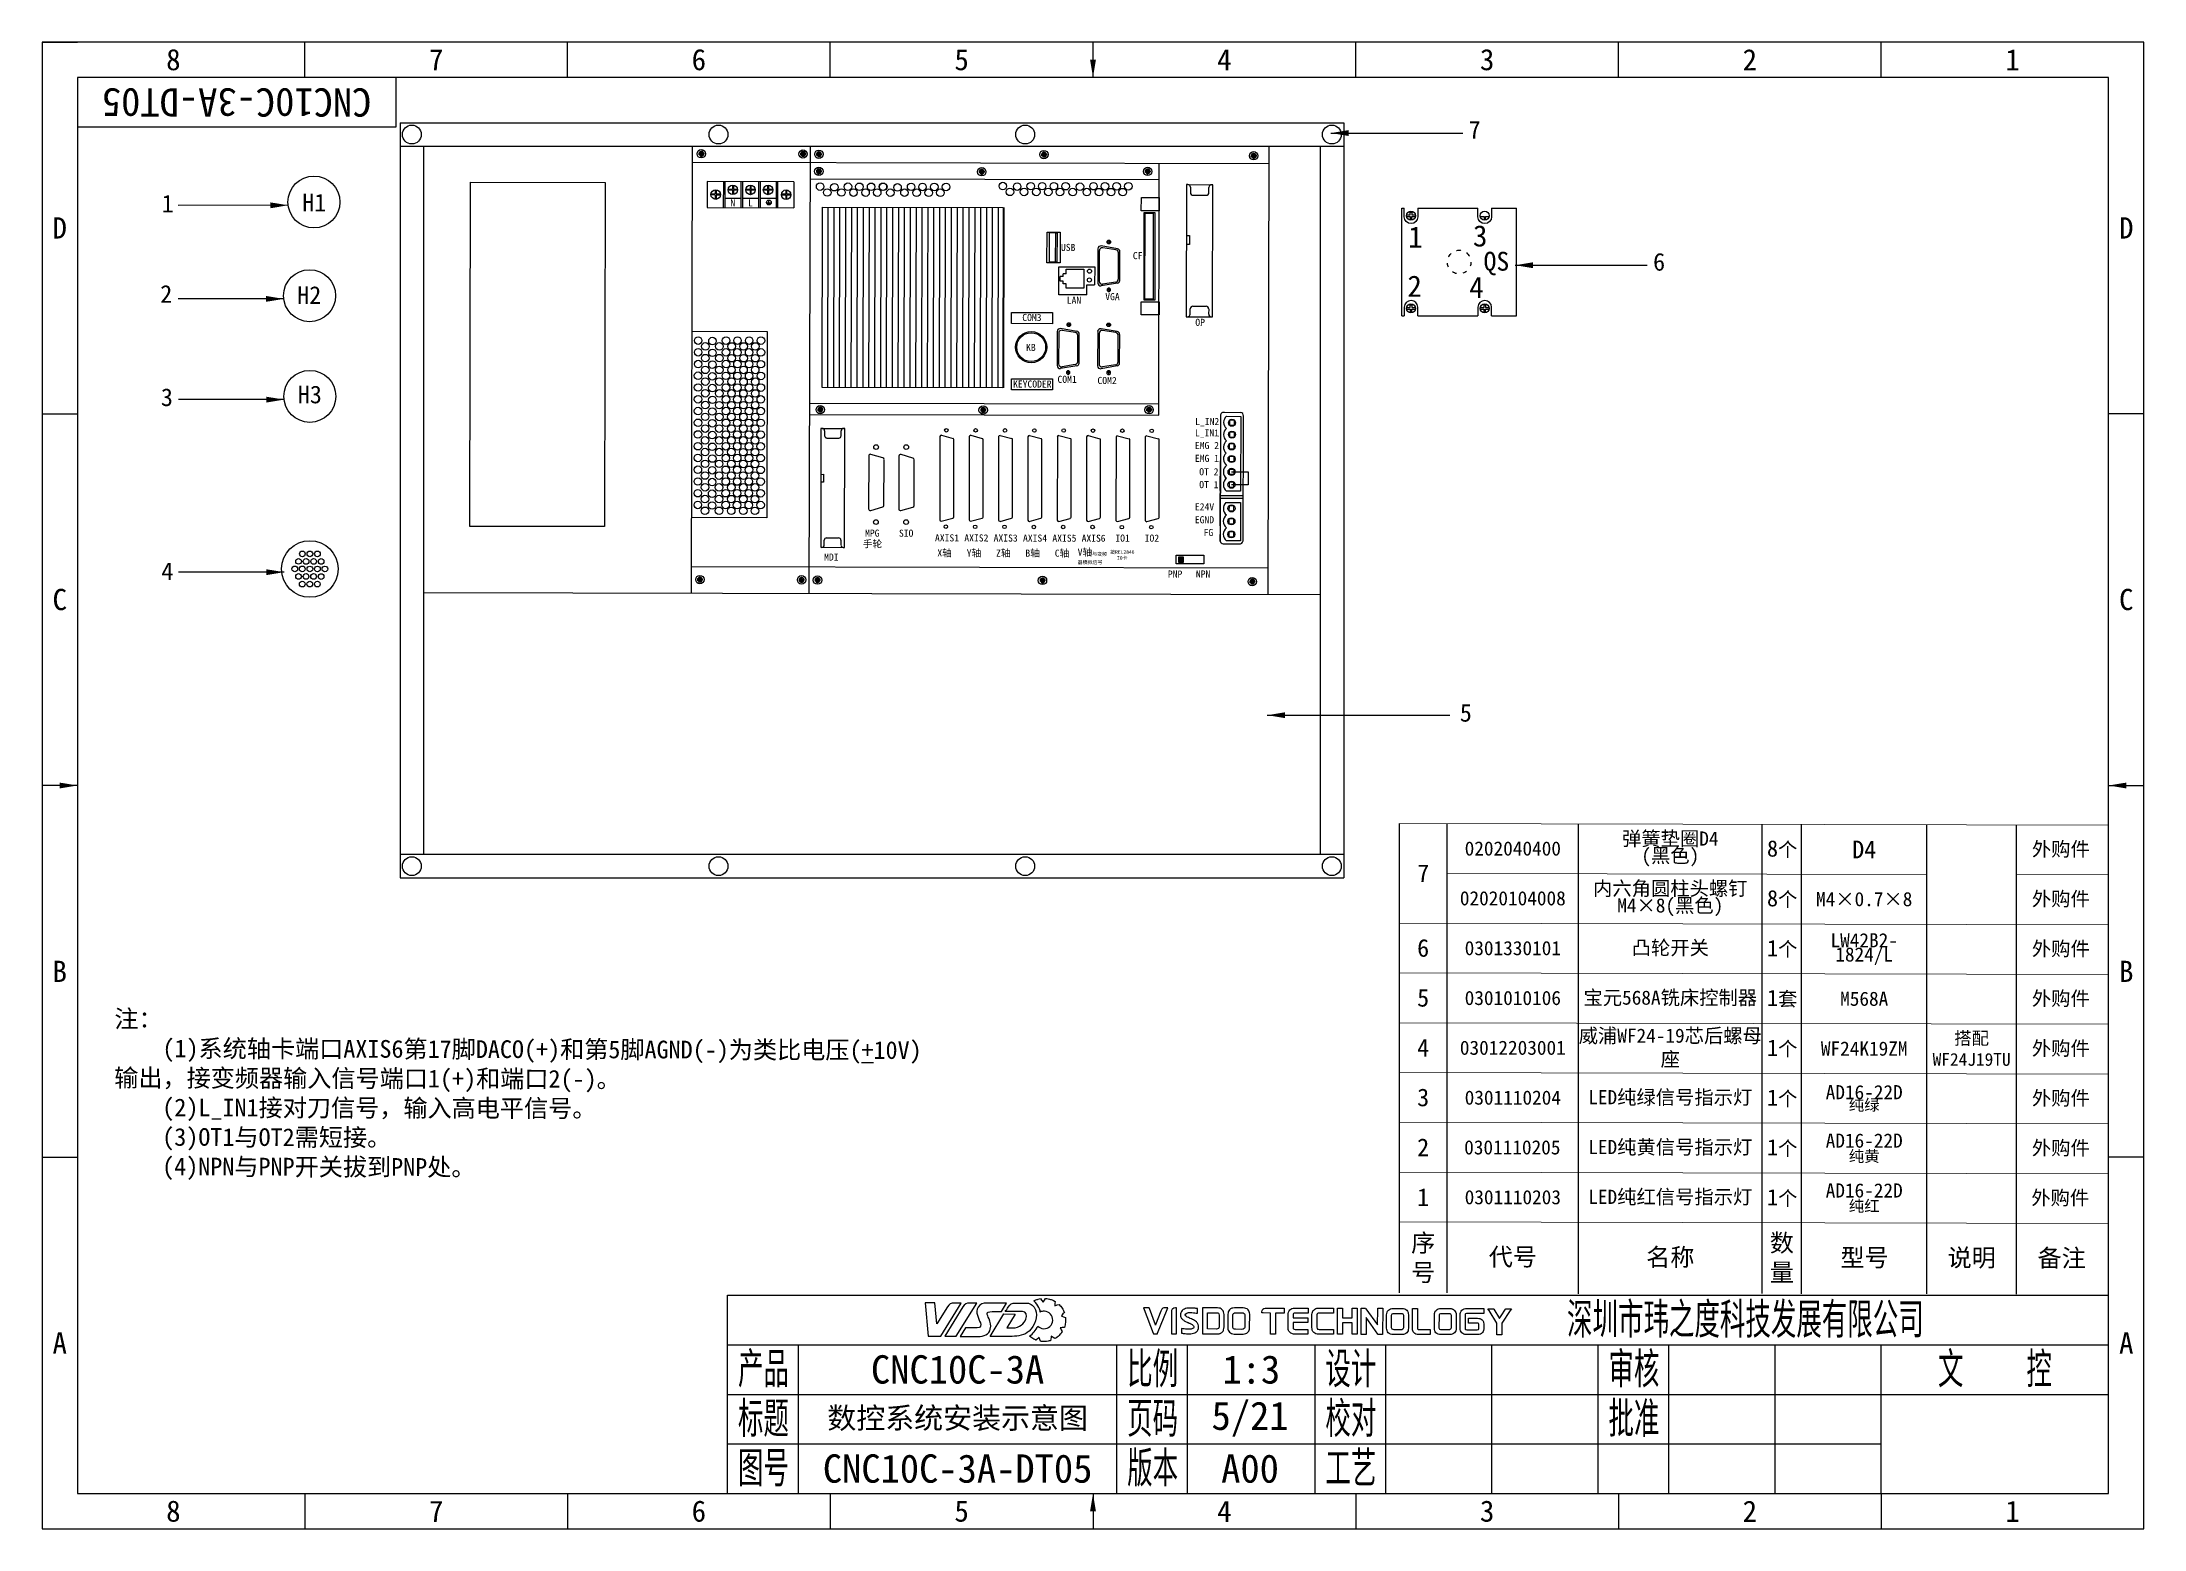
# Model space of a CAD drawing. Header units: millimetres. Extents: x 547 to 2149, y 622 to 1790.
# Drawn here: x 1850.7 to 2147.7, y 1580.2 to 1790.2 of the extents above; entities that cross this region are included whole.
import ezdxf

# ---------------------------------------------------------------- set-up
doc = ezdxf.new("R2010")
doc.units = ezdxf.units.MM
doc.linetypes.add('ACAD_ISO03W100', pattern=[30, 12, -18])
for name, color, linetype in [('中文标注', 3, 'Continuous'), ('仅图框使用', 7, 'Continuous'), ('元器件与线路', 7, 'Continuous'), ('文字标注特殊', 2, 'Continuous'), ('英文数字标注', 3, 'Continuous')]:
    doc.layers.add(name, color=color, linetype=linetype)
doc.styles.add('GB3', font='', dxfattribs={"height": 3})
doc.styles.get("Standard").update_dxf_attribs({"font": 'txt', "bigfont": 'gbcbig.shx'})
doc.styles.add('宋体', font='')
doc.styles.get('GB3').set_extended_font_data('SimSun')
doc.styles.get('宋体').set_extended_font_data('宋体')
doc.dimstyles.new('ISO-25', dxfattribs={"dimtxt": 2.5, "dimasz": 2.5, "dimexe": 1.25, "dimexo": 0.625, "dimtad": 1, "dimtxsty": 'Standard', "dimcen": 2.5, "dimadec": 0, "dimazin": 0, "dimtfac": 1, "dimtmove": 0, "dimatfit": 3, "dimfxl": 0, "dimarcsym": 0})
doc.dimstyles.get("Standard").update_dxf_attribs({"dimtxt": 2, "dimasz": 3, "dimexe": 0.18, "dimexo": 0.0625, "dimgap": 0.09, "dimtad": 0, "dimtih": 1, "dimtoh": 1, "dimdec": 4, "dimzin": 0, "dimdsep": 46, "dimtxsty": 'Standard', "dimcen": 0.09, "dimaunit": 1, "dimadec": 0, "dimazin": 0, "dimtfac": 1, "dimtdec": 4, "dimtofl": 0, "dimtmove": 0, "dimatfit": 3, "dimfxl": 0, "dimtolj": 1, "dimtzin": 0, "dimarcsym": 0})

msp = doc.modelspace()

# ---------------------------------------------------------------- texts
at = {"layer": '中文标注', "color": 3, "rotation": 359.8661}
for s, insert, char_height, width, attachment_point in [('{\\fSimSun|b0|i0|c134|p2;手轮}', (1968.01, 1719.25), 1, 2.9563, 5), ('{\\fSimSun|b0|i0|c134|p7;X\\fSimSun|b0|i0|c134|p2;轴}', (1977.17, 1718.53), 1, 1.9795, 1), ('{\\fSimSun|b0|i0|c134|p2;Y轴}', (1981.32, 1718.52), 1, 1.9795, 1), ('{\\fSimSun|b0|i0|c134|p2;Z轴}', (1985.47, 1718.51), 1, 1.9795, 1), ('{\\fSimSun|b0|i0|c134|p2;B轴}', (1989.61, 1718.5), 1, 1.9795, 1), ('{\\fSimSun|b0|i0|c134|p2;C轴}', (1993.76, 1718.49), 1, 1.9795, 1), ('{\\fSimSun|b0|i0|c134|p2;\\H1.012x;V轴\\H0.5x;与变频器模拟信号}', (1997, 1718.63), 0.9885, 4.4093, 1), ('{\\fSimSun|b0|i0|c134|p7;接REL2840\\PIO卡}', (2003.3, 1717.71), 0.5, 7.0241, 5)]:
    msp.add_mtext(s, dxfattribs=dict(at, insert=insert, char_height=char_height, width=width, attachment_point=attachment_point))
at = {"layer": '中文标注', "attachment_point": 5}
for s, insert, char_height, width, line_spacing_factor in [('{\\fSimSun|b0|i0|c134|p2;弹簧垫圈D4\\P\\C3;(黑色)}', (2080.73, 1676.22), 2, 25.9708, 0.72), ('{\\fSimSun|b0|i0|c134|p2;\\C3;D4}', (2108.13, 1676.15), 2.5, 17.6971, 0.6), ('{\\fSimSun|b0|i0|c134|p2;外购件}', (2135.92, 1676.1), 2, 12.5772, 0.72), ('{\\fSimSun|b0|i0|c134|p2;\\C3;内六角圆柱头螺钉M4×8(黑色)}', (2080.73, 1669.18), 2, 25.9708, 0.72), ('{\\fSimSun|b0|i0|c134|p2;\\C3;M4×0.7×8}', (2108.13, 1669.12), 2, 17.6971, 0.6), ('{\\fSimSun|b0|i0|c134|p2;外购件}', (2135.92, 1669.07), 2, 12.5772, 0.72), ('{\\fSimSun|b0|i0|c134|p2;凸轮开关}', (2080.73, 1662.15), 2, 25.9708, 0.6), ('{\\fSimSun|b0|i0|c134|p2;LW42B2-\\P1824/L}', (2108.13, 1662.08), 2, 17.6971, 0.6), ('{\\fSimSun|b0|i0|c134|p2;外购件}', (2135.92, 1662.03), 2, 12.5772, 0.72), ('{\\fSimSun|b0|i0|c134|p2;外购件}', (2135.92, 1655), 2, 12.5772, 0.72), ('{\\fSimSun|b0|i0|c134|p2;外购件}', (2135.92, 1647.96), 2, 12.5772, 0.72), ('{\\fSimSun|b0|i0|c134|p2;AD16-22D\\P\\H0.8x;纯绿}', (2108.13, 1640.98), 2, 17.6971, 0.6), ('{\\fSimSun|b0|i0|c134|p2;外购件}', (2135.92, 1640.93), 2, 12.5772, 0.72), ('{\\fSimSun|b0|i0|c134|p2;AD16-22D\\P\\H0.8x;纯黄}', (2108.13, 1633.94), 2, 17.6971, 0.72), ('{\\fSimSun|b0|i0|c134|p2;外购件}', (2135.92, 1633.89), 2, 12.5772, 0.72), ('{\\fSimSun|b0|i0|c134|p2;AD16-22D\\P\\H0.8x;纯红}', (2108.13, 1626.91), 2, 17.6971, 0.72), ('{\\fSimSun|b0|i0|c134|p2;外购件}', (2135.83, 1626.85), 2, 12.5772, 0.72)]:
    msp.add_mtext(s, dxfattribs=dict(at, insert=insert, char_height=char_height, width=width, line_spacing_factor=line_spacing_factor))
for s, insert, char_height, width in [('{\\fSimSun|b0|i0|c134|p2;宝元568A铣床控制器}', (2080.73, 1655.11), 2, 25.9708), ('{\\fSimSun|b0|i0|c134|p2;M568A}', (2108.13, 1655.05), 2, 17.6971), ('{\\fSimSun|b0|i0|c134|p2;威浦WF24-19芯后螺母座}', (2080.73, 1648.08), 2, 25.9708), ('{\\fSimSun|b0|i0|c134|p2;WF24K19ZM}', (2108.13, 1648.01), 2, 17.6971), ('{\\fSimSun|b0|i0|c134|p2;搭配WF24J19TU}', (2123.31, 1647.98), 1.8, 12.6623), ('{\\fSimSun|b0|i0|c134|p2;LED纯绿信号指示灯}', (2080.73, 1641.04), 2, 25.9708), ('{\\fSimSun|b0|i0|c134|p2;LED纯黄信号指示灯}', (2080.73, 1634.01), 2, 25.9708), ('{\\fSimSun|b0|i0|c134|p2;LED纯红信号指示灯}', (2080.73, 1626.97), 2, 25.9708), ('{\\fSimSun|b0|i0|c134|p2;序\\P号}', (2045.82, 1618.36), 2.5, 6.7802), ('{\\fSimSun|b0|i0|c134|p2;数\\P量}', (2096.5, 1618.41), 2.5, 5.5658), ('{\\fSimSun|b0|i0|c134|p2;代号}', (2058.48, 1618.48), 2.5, 18.5371), ('{\\fSimSun|b0|i0|c134|p2;名称}', (2080.73, 1618.43), 2.5, 25.9708), ('{\\fSimSun|b0|i0|c134|p2;型号}', (2108.18, 1618.37), 2.5, 17.5985), ('{\\fSimSun|b0|i0|c134|p2;说明}', (2123.31, 1618.34), 2.5, 12.6623), ('{\\fSimSun|b0|i0|c134|p2;备注}', (2136.03, 1618.31), 2.5, 12.763), ('{\\fSimSun|b0|i0|c134|p2;数控系统安装示意图}', (1980.03, 1595.68), 3, 45)]:
    msp.add_mtext(s, dxfattribs=dict(at, insert=insert, char_height=char_height, width=width))
at = {"layer": '仅图框使用', "attachment_point": 5}
for s, insert, char_height, width in [('{\\fSimSun|b0|i0|c134|p2;8}', (1869.22, 1787.68), 3, 37.125), ('{\\fSimSun|b0|i0|c134|p2;7}', (1906.35, 1787.68), 3, 37.125), ('{\\fSimSun|b0|i0|c134|p2;6}', (1943.47, 1787.68), 3, 37.125), ('{\\fSimSun|b0|i0|c134|p2;5}', (1980.6, 1787.68), 3, 37.125), ('{\\fSimSun|b0|i0|c134|p2;4}', (2017.72, 1787.68), 3, 37.125), ('{\\fSimSun|b0|i0|c134|p2;3}', (2054.85, 1787.68), 3, 37.125), ('{\\fSimSun|b0|i0|c134|p2;2}', (2091.97, 1787.68), 3, 37.125), ('{\\fSimSun|b0|i0|c134|p2;1}', (2129.1, 1787.68), 3, 37.125), ('{\\fSimSun|b0|i0|c134|p2;D}', (1853.16, 1763.93), 3, 5), ('{\\fSimSun|b0|i0|c134|p2;D}', (2145.16, 1763.93), 3, 5), ('{\\fSimSun|b0|i0|c134|p2;C}', (1853.16, 1711.43), 3, 5), ('{\\fSimSun|b0|i0|c134|p2;C}', (2145.16, 1711.43), 3, 5), ('{\\fSimSun|b0|i0|c134|p2;B}', (1853.16, 1658.93), 3, 5), ('{\\fSimSun|b0|i0|c134|p2;B}', (2145.16, 1658.93), 3, 5), ('{\\fSimSun|b0|i0|c134|p2;A}', (1853.16, 1606.43), 3, 5), ('{\\fSimSun|b0|i0|c134|p2;A}', (2145.16, 1606.43), 3, 5), ('产品', (1952.59, 1602.68), 5, 10.1092), ('比例', (2007.59, 1602.68), 5, 10.1092), ('设计', (2035.59, 1602.68), 5, 10.1092), ('审核', (2075.59, 1602.68), 5, 10.1092), ('文  控', (2126.6, 1602.68), 5, 32.125), ('标题', (1952.59, 1595.68), 5, 10.1092), ('页码', (2007.59, 1595.68), 5, 10.1092), ('校对', (2035.59, 1595.68), 5, 10.1092), ('批准', (2075.59, 1595.68), 5, 10.1092), ('图号', (1952.59, 1588.68), 5, 10.1092), ('版本', (2007.59, 1588.68), 5, 10.1092), ('工艺', (2035.59, 1588.68), 5, 10.1092), ('{\\fSimSun|b0|i0|c134|p2;8}', (1869.22, 1582.68), 3, 37.125), ('{\\fSimSun|b0|i0|c134|p2;7}', (1906.35, 1582.68), 3, 37.125), ('{\\fSimSun|b0|i0|c134|p2;6}', (1943.47, 1582.68), 3, 37.125), ('{\\fSimSun|b0|i0|c134|p2;5}', (1980.6, 1582.68), 3, 37.125), ('{\\fSimSun|b0|i0|c134|p2;4}', (2017.72, 1582.68), 3, 37.125), ('{\\fSimSun|b0|i0|c134|p2;3}', (2054.85, 1582.68), 3, 37.125), ('{\\fSimSun|b0|i0|c134|p2;2}', (2091.97, 1582.68), 3, 37.125), ('{\\fSimSun|b0|i0|c134|p2;1}', (2129.1, 1582.68), 3, 37.125)]:
    msp.add_mtext(s, dxfattribs=dict(at, insert=insert, char_height=char_height, width=width))
at = {"layer": '仅图框使用', "color": 4, "insert": (2091.34, 1609.68), "char_height": 5, "width": 102.6342, "attachment_point": 5}
msp.add_mtext('深圳市玮之度科技发展有限公司', dxfattribs=at)
at = {"layer": '文字标注特殊', "color": 3, "insert": (1860.88, 1653.49), "char_height": 2.5, "width": 117.1091, "attachment_point": 1, "rotation": 359.8661}
msp.add_mtext('{\\fSimSun|b0|i0|c134|p2;\\C2;注：\\P    (1)系统轴卡端口AXIS6第17脚DACO(+)和第5脚AGND(-)为类比电压(\\L+\\l10V)输出，接变频器输入信号端口1(+)和端口2(-)。\\P    (2)L_IN1接对刀信号，输入高电平信号。\\P    (3)OT1与OT2需短接。\\P    (4)NPN与PNP开关拔到PNP处。}', dxfattribs=at)
at = {"layer": '英文数字标注', "insert": (1878.16, 1781.68), "char_height": 4, "width": 45, "attachment_point": 5, "rotation": 180}
msp.add_mtext('{\\fSimSun|b0|i0|c134|p2;CNC10C-3A-DT05}', dxfattribs=at)
at = {"layer": '英文数字标注'}
for s, insert, char_height, width, attachment_point in [('\\A1;{\\fSimSun|b0|i0|c134|p2;7}', (2052.24, 1779.05), 2.5, 6.4894, 1), ('\\A1;{\\fSimSun|b0|i0|c134|p2;1}', (1868.41, 1767.36), 2.5, 6.4894, 5), ('{\\fSimSun|b0|i0|c134|p2;N}', (1948.27, 1767.47), 1, 2.2836, 5), ('{\\fSimSun|b0|i0|c134|p2;L}', (1950.76, 1767.46), 1, 2.2836, 5), ('\\A1;{\\fSimSun|b0|i0|c134|p2;6}', (2078.3, 1760.39), 2.5, 6.4894, 1), ('\\A1;{\\fSimSun|b0|i0|c134|p2;2}', (1868.21, 1754.61), 2.5, 6.4894, 5), ('\\A1;{\\fSimSun|b0|i0|c134|p2;3}', (1868.3, 1740), 2.5, 6.4894, 5), ('\\A1;{\\fSimSun|b0|i0|c134|p2;4}', (1867.52, 1716.7), 2.5, 6.4894, 1), ('\\A1;{\\fSimSun|b0|i0|c134|p2;5}', (2050.99, 1696.7), 2.5, 6.4894, 1), ('{\\fSimSun|b0|i0|c134|p2;0202040400}', (2058.48, 1676.27), 2, 18.5371, 5), ('{\\fSimSun|b0|i0|c134|p2;\\H1.15x;8\\H0.8696x;个}', (2096.54, 1676.18), 2, 5.6481, 5), ('{\\fSimSun|b0|i0|c134|p2;7}', (2045.82, 1672.78), 2.5, 6.7802, 5), ('{\\fSimSun|b0|i0|c134|p2;\\C3;02020104008}', (2058.48, 1669.24), 2, 18.5371, 5), ('{\\fSimSun|b0|i0|c134|p2;\\H1.15x;8\\H0.8696x;个}', (2096.54, 1669.15), 2, 5.6481, 5), ('{\\fSimSun|b0|i0|c134|p2;6}', (2045.81, 1662.22), 2.5, 6.7639, 5), ('{\\fSimSun|b0|i0|c134|p2;\\H1.15x;1\\H0.8696x;个}', (2096.54, 1662.11), 2, 5.6481, 5), ('{\\fSimSun|b0|i0|c134|p2;0301330101}', (2058.48, 1662.2), 2, 18.5371, 5), ('{\\fSimSun|b0|i0|c134|p2;5}', (2045.81, 1655.18), 2.5, 6.7639, 5), ('{\\fSimSun|b0|i0|c134|p2;0301010106}', (2058.48, 1655.16), 2, 18.5371, 5), ('{\\fSimSun|b0|i0|c134|p2;\\H1.15x;1\\H0.8696x;套}', (2096.54, 1655.08), 2, 5.6481, 5), ('{\\fSimSun|b0|i0|c134|p2;4}', (2045.81, 1648.15), 2.5, 6.7639, 5), ('{\\fSimSun|b0|i0|c134|p2;03012203001}', (2058.48, 1648.13), 2, 18.5371, 5), ('{\\fSimSun|b0|i0|c134|p2;\\H1.15x;1\\H0.8696x;个}', (2096.54, 1648.04), 2, 5.6481, 5), ('{\\fSimSun|b0|i0|c134|p2;3}', (2045.81, 1641.11), 2.5, 6.7639, 5), ('{\\fSimSun|b0|i0|c134|p2;0301110204}', (2058.48, 1641.09), 2, 18.5371, 5), ('{\\fSimSun|b0|i0|c134|p2;\\H1.15x;1\\H0.8696x;个}', (2096.54, 1641), 2, 5.6481, 5), ('{\\fSimSun|b0|i0|c134|p2;2}', (2045.81, 1634.08), 2.5, 6.7639, 5), ('{\\fSimSun|b0|i0|c134|p2;0301110205}', (2058.41, 1634.06), 2, 18.5371, 5), ('{\\fSimSun|b0|i0|c134|p2;\\H1.15x;1\\H0.8696x;个}', (2096.54, 1633.97), 2, 5.6481, 5), ('{\\fSimSun|b0|i0|c134|p2;1}', (2045.81, 1627.04), 2.5, 6.7639, 5), ('{\\fSimSun|b0|i0|c134|p2;0301110203}', (2058.48, 1627.02), 2, 18.5371, 5), ('{\\fSimSun|b0|i0|c134|p2;\\H1.15x;1\\H0.8696x;个}', (2096.54, 1626.93), 2, 5.6481, 5), ('{\\fSimSun|b0|i0|c134|p2;CNC10C-3A}', (1980.03, 1602.68), 4, 45, 5), ('{\\fSimSun|b0|i0|c134|p2;1:3}', (2021.53, 1602.68), 4, 18, 5), ('{\\fSimSun|b0|i0|c134|p2;CNC10C-3A-DT05}', (1980.03, 1588.68), 4, 45, 5)]:
    msp.add_mtext(s, dxfattribs=dict(at, insert=insert, char_height=char_height, width=width, attachment_point=attachment_point))
at = {"layer": '英文数字标注', "color": 3, "attachment_point": 5, "rotation": 359.8661, "style": 'GB3'}
for s, insert, char_height, width in [('H1', (1889.12, 1767.52), 2.5, 6.1418), ('QS', (2056.16, 1758.89), 2.667, 9.0383), ('H2', (1888.41, 1754.45), 2.5, 6.231), ('H3', (1888.5, 1740.39), 2.5, 5.9699)]:
    msp.add_mtext(s, dxfattribs=dict(at, insert=insert, char_height=char_height, width=width))
at = {"layer": '英文数字标注', "color": 3, "insert": (2052.85, 1764.31), "char_height": 3, "attachment_point": 1, "rotation": 359.8661, "style": 'GB3'}
msp.add_mtext('{\\fSimSun|b0|i0|c134|p2;3}', dxfattribs=at)
at = {"layer": '英文数字标注', "color": 3, "attachment_point": 1, "rotation": 359.8661}
for s, insert, char_height, width in [('{\\fSimSun|b0|i0|c134|p7;USB}', (1994.63, 1761.68), 1, 1.9795), ('{\\fSimSun|b0|i0|c134|p7;CF}', (2004.79, 1760.52), 1, 1.9795), ('{\\fSimSun|b0|i0|c134|p7;LAN}', (1995.45, 1754.23), 1, 1.9795), ('{\\fSimSun|b0|i0|c134|p7;VGA}', (2000.89, 1754.73), 1, 1.9795), ('{\\fSimSun|b0|i0|c134|p7;COM3}', (1989.17, 1751.79), 1, 1.9795), ('{\\fSimSun|b0|i0|c134|p7;OP}', (2013.62, 1751.1), 1, 1.9795), ('{\\fSimSun|b0|i0|c134|p7;KB}', (1989.7, 1747.56), 1, 1.9795), ('{\\fSimSun|b0|i0|c134|p7;KEYCODER}', (1987.86, 1742.39), 1, 1.9795), ('{\\fSimSun|b0|i0|c134|p7;COM1}', (1994.14, 1743.05), 1, 1.9795), ('{\\fSimSun|b0|i0|c134|p7;COM2}', (1999.79, 1742.89), 1, 1.9795), ('{\\fSimSun|b0|i0|c134|p7;L_IN1}', (2013.56, 1735.48), 1, 1.9795), ('{\\fSimSun|b0|i0|c134|p7;L_IN2}', (2013.6, 1737.1), 1, 1.9795), ('{\\fSimSun|b0|i0|c134|p7;EMG 1}', (2013.56, 1731.89), 1, 3.4829), ('{\\fSimSun|b0|i0|c134|p7;EMG 2}', (2013.56, 1733.71), 1, 3.4829), ('{\\fSimSun|b0|i0|c134|p7;OT 2}', (2014.17, 1730), 1, 3.2644), ('{\\fSimSun|b0|i0|c134|p7;OT 1}', (2014.17, 1728.18), 1, 3.2644), ('{\\fSimSun|b0|i0|c134|p7;E24V}', (2013.56, 1725.05), 1, 1.9795), ('{\\fSimSun|b0|i0|c134|p7;EGND}', (2013.55, 1723.22), 1, 1.9795), ('{\\fSimSun|b0|i0|c134|p7;MPG}', (1966.95, 1721.33), 1, 1.9795), ('{\\fSimSun|b0|i0|c134|p7;SIO}', (1971.74, 1721.32), 1, 1.9795), ('{\\fSimSun|b0|i0|c134|p7;AXIS1}', (1976.83, 1720.66), 1, 1.9795), ('{\\fSimSun|b0|i0|c134|p7;AXIS2}', (1980.98, 1720.65), 1, 1.9795), ('{\\fSimSun|b0|i0|c134|p7;AXIS3}', (1985.12, 1720.64), 1, 1.9795), ('{\\fSimSun|b0|i0|c134|p7;AXIS4}', (1989.27, 1720.63), 1, 1.9795), ('{\\fSimSun|b0|i0|c134|p7;AXIS5}', (1993.42, 1720.62), 1, 1.9795), ('{\\fSimSun|b0|i0|c134|p7;AXIS6}', (1997.56, 1720.61), 0.9885, 3.6503), ('{\\fSimSun|b0|i0|c134|p7;AXIS}', (1997.56, 1720.61), 1, 1.9795), ('{\\fSimSun|b0|i0|c134|p7;IO1}', (2002.32, 1720.63), 1, 1.9795), ('{\\fSimSun|b0|i0|c134|p7;IO2}', (2006.46, 1720.62), 1, 1.9795), ('{\\fSimSun|b0|i0|c134|p7;FG}', (2014.79, 1721.42), 1, 1.9795), ('{\\fSimSun|b0|i0|c134|p7;MDI}', (1961.17, 1717.94), 1, 1.9795), ('{\\fSimSun|b0|i0|c134|p7;PNP}', (2009.74, 1715.55), 1, 1.1054), ('{\\fSimSun|b0|i0|c134|p7;NPN}', (2013.7, 1715.56), 1, 1.1054)]:
    msp.add_mtext(s, dxfattribs=dict(at, insert=insert, char_height=char_height, width=width))
at = {"layer": '英文数字标注', "color": 3, "linetype": 'Continuous', "lineweight": 25, "char_height": 3, "attachment_point": 1, "rotation": 359.8661, "style": 'GB3'}
for s, insert in [('{\\fSimSun|b0|i0|c134|p2;1}', (2043.71, 1764.14)), ('{\\fSimSun|b0|i0|c134|p2;2}', (2043.59, 1757.21)), ('{\\fSimSun|b0|i0|c134|p2;4}', (2052.33, 1757.02))]:
    msp.add_mtext(s, dxfattribs=dict(at, insert=insert))
at = {"layer": '英文数字标注', "char_height": 4, "width": 18.3671, "attachment_point": 5, "style": '宋体'}
for s, insert in [('5/21', (2021.35, 1595.68)), ('A00', (2021.35, 1588.68))]:
    msp.add_mtext(s, dxfattribs=dict(at, insert=insert))

# ---------------------------------------------------------------- blocks, each defined once
blk = doc.blocks.new('Logo-pic')
at = {"layer": '仅图框使用', "color": 4}
for points in [[(1.39, 0), (1.39, 0), (0, 0), (0, 0)], [(0, 0), (0, 0), (0.42, -4.7), (0.42, -4.7)], [(15.35, 0.28), (15.42, 0.32), (15.49, 0.35), (15.57, 0.38)], [(16.08, -0.66), (15.92, -0.31), (15.66, 0), (15.35, 0.28)], [(15.57, 0.38), (15.69, 0.44), (15.83, 0.49), (15.99, 0.54)], [(15.99, 0.54), (15.99, 0.54), (16.28, 0.62), (16.28, 0.62)], [(16.28, 0.62), (16.28, 0.62), (16.46, 0.38), (16.46, 0.38)], [(16.46, 0.38), (16.46, 0.38), (16.69, 0.09), (16.69, 0.09)], [(16.69, 0.09), (16.69, 0.09), (16.85, 0.39), (16.85, 0.39)], [(16.85, 0.39), (16.85, 0.39), (17, 0.65), (17, 0.65)], [(17, 0.65), (17.24, 0.64), (17.5, 0.58), (17.73, 0.5)], [(17.73, 0.5), (17.86, 0.46), (18, 0.4), (18.12, 0.34)], [(18.12, 0.34), (18.12, 0.34), (18.38, 0.2), (18.38, 0.2)], [(18.38, 0.2), (18.38, 0.2), (18.35, -0.09), (18.35, -0.09)], [(1.66, -2.95), (1.66, -2.95), (1.39, 0), (1.39, 0)], [(3.14, -0.56), (3.14, -0.56), (1.66, -2.95), (1.66, -2.95)], [(2.21, -4.71), (2.21, -4.71), (5.1, -0.01), (5.1, -0.01)], [(5.31, -0.56), (5.31, -0.56), (2.78, -4.71), (2.78, -4.71)], [(4.11, -0.01), (3.65, -0.01), (3.39, -0.16), (3.14, -0.56)], [(5.1, -0.01), (5.1, -0.01), (4.11, -0.01), (4.11, -0.01)], [(4.4, -4.71), (4.4, -4.71), (7.29, -0.02), (7.29, -0.02)], [(6.29, -0.01), (5.83, -0.01), (5.59, -0.13), (5.31, -0.56)], [(7.28, -0.02), (7.28, -0.02), (6.29, -0.01), (6.29, -0.01)], [(7.5, -0.58), (7.03, -1.34), (7.55, -2.13), (7.8, -2.82)], [(7.29, -0.02), (7.29, -0.02), (7.28, -0.02), (7.28, -0.02)], [(7.8, -2.82), (7.92, -3.14), (7.91, -3.51), (7.36, -3.52)], [(8.69, -0.02), (8.19, -0.02), (7.78, -0.12), (7.5, -0.58)], [(9.03, -2.23), (8.76, -1.63), (8.45, -1.19), (9.46, -1.23)], [(11.52, -0.03), (11.52, -0.03), (8.69, -0.02), (8.69, -0.02)], [(9.21, -3.7), (9.35, -3.15), (9.22, -2.68), (9.03, -2.23)], [(9.2, -4.73), (9.2, -4.73), (11.13, -1.56), (11.13, -1.56)], [(9.46, -1.23), (9.46, -1.23), (10.78, -1.23), (10.78, -1.23)], [(10.78, -1.23), (10.78, -1.23), (11.52, -0.03), (11.52, -0.03)], [(11.13, -1.56), (11.13, -1.56), (12.74, -1.57), (12.74, -1.57)], [(11.33, -1.23), (11.44, -1.05), (11.61, -0.77), (11.73, -0.58)], [(13.78, -1.23), (13.78, -1.23), (11.33, -1.23), (11.33, -1.23)], [(12.74, -1.57), (12.74, -1.57), (11.53, -3.53), (11.53, -3.53)], [(11.73, -0.58), (12.03, -0.12), (12.3, -0.03), (12.71, -0.03)], [(12.36, -3.53), (13.34, -3.53), (14.01, -2.89), (14.24, -2.29)], [(12.71, -0.03), (12.71, -0.03), (14.35, -0.03), (14.35, -0.03)], [(14.24, -2.29), (14.45, -1.75), (14.3, -1.24), (13.78, -1.23)], [(14.35, -0.03), (15.01, -0.04), (15.38, -0.46), (15.59, -0.95)], [(15.59, -0.95), (15.97, -1.85), (15.54, -3.19), (14.68, -3.99)], [(16.26, -1.28), (16.23, -1.07), (16.17, -0.86), (16.08, -0.66)], [(16.85, -1.16), (16.64, -1.16), (16.44, -1.2), (16.26, -1.28)], [(16.74, -3.64), (17.42, -3.67), (18, -3.14), (18.03, -2.46)], [(18.03, -2.46), (18.06, -1.77), (17.53, -1.2), (16.85, -1.16)], [(18.35, -0.09), (18.35, -0.09), (18.33, -0.41), (18.33, -0.41)], [(18.33, -0.41), (18.48, -0.36), (18.63, -0.3), (18.67, -0.29)], [(18.67, -0.29), (18.67, -0.29), (18.94, -0.22), (18.94, -0.22)], [(18.94, -0.22), (19.09, -0.37), (19.24, -0.55), (19.36, -0.74)], [(19.48, -1.56), (19.48, -1.56), (19.25, -1.82), (19.25, -1.82)], [(19.25, -1.82), (19.27, -1.83), (19.29, -1.84), (19.57, -1.95)], [(19.36, -0.74), (19.42, -0.84), (19.49, -0.95), (19.55, -1.07)], [(19.67, -1.34), (19.67, -1.34), (19.48, -1.56), (19.48, -1.56)], [(19.55, -1.07), (19.55, -1.07), (19.61, -1.19), (19.61, -1.19)], [(19.57, -1.95), (19.57, -1.95), (19.84, -2.05), (19.84, -2.05)], [(19.61, -1.19), (19.63, -1.24), (19.65, -1.29), (19.67, -1.34)], [(19.83, -2.75), (19.81, -2.99), (19.75, -3.23), (19.67, -3.46)], [(19.84, -2.05), (19.84, -2.12), (19.85, -2.18), (19.85, -2.25)], [(0.42, -4.7), (0.42, -4.7), (2.21, -4.71), (2.21, -4.71)], [(2.78, -4.71), (2.78, -4.71), (4.4, -4.71), (4.4, -4.71)], [(5.7, -3.51), (5.7, -3.51), (4.96, -4.72), (4.96, -4.72)], [(4.96, -4.72), (4.96, -4.72), (6.17, -4.73), (6.17, -4.73)], [(6.79, -3.52), (6.79, -3.52), (5.7, -3.51), (5.7, -3.51)], [(6.17, -4.73), (6.17, -4.73), (7.42, -4.73), (7.42, -4.73)], [(7.36, -3.52), (7.36, -3.52), (6.79, -3.52), (6.79, -3.52)], [(7.42, -4.73), (8.35, -4.73), (9.03, -4.45), (9.21, -3.7)], [(10.29, -4.74), (10.29, -4.74), (9.2, -4.73), (9.2, -4.73)], [(12.31, -4.74), (12.31, -4.74), (10.29, -4.74), (10.29, -4.74)], [(11.53, -3.53), (11.53, -3.53), (12.01, -3.53), (12.01, -3.53)], [(12.01, -3.53), (12.01, -3.53), (12.28, -3.53), (12.28, -3.53)], [(12.28, -3.53), (12.28, -3.53), (12.36, -3.53), (12.36, -3.53)], [(14.68, -3.99), (14.07, -4.56), (13.13, -4.68), (12.31, -4.74)], [(14.77, -4.69), (15.24, -4.34), (15.64, -3.84), (15.92, -3.28)], [(15.06, -4.92), (14.97, -4.86), (14.88, -4.78), (14.77, -4.69)], [(15.37, -5.11), (15.27, -5.05), (15.16, -4.99), (15.06, -4.92)], [(15.5, -5.18), (15.5, -5.18), (15.37, -5.11), (15.37, -5.11)], [(15.68, -5.25), (15.62, -5.23), (15.56, -5.2), (15.5, -5.18)], [(15.88, -5.05), (15.88, -5.05), (15.66, -5.25), (15.66, -5.25)], [(15.66, -5.25), (15.66, -5.25), (15.68, -5.25), (15.68, -5.25)], [(16.12, -4.83), (16.12, -4.83), (15.88, -5.05), (15.88, -5.05)], [(15.92, -3.28), (16.13, -3.49), (16.42, -3.62), (16.74, -3.64)], [(16.21, -5.14), (16.19, -5.07), (16.16, -4.95), (16.12, -4.83)], [(16.3, -5.42), (16.3, -5.42), (16.21, -5.14), (16.21, -5.14)], [(16.61, -5.45), (16.51, -5.45), (16.4, -5.44), (16.3, -5.42)], [(16.98, -5.45), (16.85, -5.46), (16.73, -5.46), (16.61, -5.45)], [(17.38, -5.41), (17.23, -5.43), (17.1, -5.44), (16.98, -5.45)], [(17.7, -5.33), (17.6, -5.36), (17.49, -5.38), (17.38, -5.41)], [(17.76, -5.07), (17.76, -5.07), (17.7, -5.33), (17.7, -5.33)], [(17.7, -5.33), (17.7, -5.33), (17.7, -5.33), (17.7, -5.33)], [(17.83, -4.7), (17.81, -4.83), (17.79, -4.96), (17.76, -5.07)], [(18.1, -4.89), (18.02, -4.84), (17.93, -4.77), (17.83, -4.7)], [(18.34, -5.04), (18.34, -5.04), (18.1, -4.89), (18.1, -4.89)], [(18.61, -4.87), (18.52, -4.93), (18.43, -4.99), (18.34, -5.04)], [(18.64, -4.84), (18.63, -4.85), (18.62, -4.86), (18.61, -4.87)], [(19.17, -4.34), (19.01, -4.52), (18.83, -4.68), (18.64, -4.84)], [(19.38, -3.49), (19.27, -3.51), (19.17, -3.52), (19.07, -3.53)], [(19.07, -3.53), (19.13, -3.61), (19.18, -3.69), (19.24, -3.79)], [(19.38, -4.03), (19.32, -4.14), (19.24, -4.24), (19.17, -4.34)], [(19.24, -3.79), (19.24, -3.79), (19.38, -4.03), (19.38, -4.03)], [(19.67, -3.46), (19.67, -3.46), (19.38, -3.49), (19.38, -3.49)]]:
    blk.add_open_spline(points, degree=3, dxfattribs=at)
blk.add_open_spline([(19.85, -2.25), (19.85, -2.3), (19.85, -2.35), (19.85, -2.41), (19.85, -2.41), (19.85, -2.52), (19.85, -2.64), (19.83, -2.75)], degree=3, knots=[0.25423729, 0.25423729, 0.25423729, 0.25423729, 0.27118644, 0.27118644, 0.27118644, 0.27118644, 0.28813559, 0.28813559, 0.28813559, 0.28813559], dxfattribs=at)
blk = doc.blocks.new('Logo-Eng')
at = {"layer": '仅图框使用', "color": 4}
for points, knots in [([(-0.44, -1.42), (-0.44, -1.42), (-1.75, 1.92), (-1.75, 1.92), (-1.75, 1.92), (-1.75, 1.92), (-1.84, 2.14), (-1.84, 2.14), (-1.84, 2.14), (-1.84, 2.14), (-1.6, 2.14), (-1.6, 2.14), (-1.6, 2.14), (-1.6, 2.14), (-1.14, 2.14), (-1.14, 2.14), (-1.14, 2.14), (-1.14, 2.14), (-1.02, 2.14), (-1.02, 2.14), (-1.02, 2.14), (-1.02, 2.14), (-0.98, 2.03), (-0.98, 2.03), (-0.98, 2.03), (-0.98, 2.03), (-0.15, -0.28), (-0.15, -0.28), (-0.15, -0.28), (-0.15, -0.28), (-0.15, -0.28), (-0.15, -0.28), (-0.15, -0.28), (-0.14, -0.29), (-0.14, -0.3), (-0.13, -0.31), (-0.13, -0.31), (-0.13, -0.31), (-0.13, -0.31), (-0.13, -0.31), (-0.13, -0.31), (-0.13, -0.31), (-0.13, -0.31), (-0.12, -0.31), (-0.12, -0.31), (-0.12, -0.3), (-0.11, -0.29), (-0.11, -0.28), (-0.11, -0.28), (-0.11, -0.28), (-0.11, -0.28), (-0.11, -0.28), (-0.11, -0.28), (-0.11, -0.28), (0.64, 1.69), (0.64, 1.69), (0.64, 1.69), (0.82, 2.14), (0.9, 2.14), (1.3, 2.13), (1.3, 2.13), (1.3, 2.13), (1.36, 2.13), (1.36, 2.13), (1.36, 2.13), (1.36, 2.13), (1.6, 2.13), (1.6, 2.13), (1.6, 2.13), (1.6, 2.13), (1.51, 1.91), (1.51, 1.91), (1.51, 1.91), (1.51, 1.91), (0.17, -1.42), (0.17, -1.42), (0.17, -1.42), (0.17, -1.42), (0.13, -1.52), (0.13, -1.52), (0.13, -1.52), (0.13, -1.52), (0.02, -1.52), (0.02, -1.52), (0.02, -1.52), (0.02, -1.52), (-0.29, -1.52), (-0.29, -1.52), (-0.29, -1.52), (-0.29, -1.52), (-0.4, -1.52), (-0.4, -1.52), (-0.4, -1.52), (-0.4, -1.52), (-0.44, -1.42), (-0.44, -1.42)], [0, 0, 0, 0, 0.041667, 0.041667, 0.041667, 0.041667, 0.083333, 0.083333, 0.083333, 0.083333, 0.125, 0.125, 0.125, 0.125, 0.166667, 0.166667, 0.166667, 0.166667, 0.208333, 0.208333, 0.208333, 0.208333, 0.25, 0.25, 0.25, 0.25, 0.291667, 0.291667, 0.291667, 0.291667, 0.333333, 0.333333, 0.333333, 0.333333, 0.375, 0.375, 0.375, 0.375, 0.416667, 0.416667, 0.416667, 0.416667, 0.458333, 0.458333, 0.458333, 0.458333, 0.5, 0.5, 0.5, 0.5, 0.541667, 0.541667, 0.541667, 0.541667, 0.583333, 0.583333, 0.583333, 0.583333, 0.625, 0.625, 0.625, 0.625, 0.666667, 0.666667, 0.666667, 0.666667, 0.708333, 0.708333, 0.708333, 0.708333, 0.75, 0.75, 0.75, 0.75, 0.791667, 0.791667, 0.791667, 0.791667, 0.833333, 0.833333, 0.833333, 0.833333, 0.875, 0.875, 0.875, 0.875, 0.916667, 0.916667, 0.916667, 0.916667, 0.958333, 0.958333, 0.958333, 0.958333, 1, 1, 1, 1]), ([(2.85, 1.96), (2.85, 1.96), (2.84, -1.36), (2.84, -1.36), (2.84, -1.36), (2.84, -1.36), (2.84, -1.53), (2.84, -1.53), (2.84, -1.53), (2.84, -1.53), (2.68, -1.53), (2.68, -1.53), (2.68, -1.53), (2.68, -1.53), (2.29, -1.53), (2.29, -1.53), (2.29, -1.53), (2.29, -1.53), (2.13, -1.52), (2.13, -1.52), (2.13, -1.52), (2.13, -1.52), (2.13, -1.36), (2.13, -1.36), (2.13, -1.36), (2.13, -1.36), (2.14, 1.62), (2.14, 1.62), (2.14, 1.62), (2.14, 1.8), (2.2, 1.93), (2.3, 2.01), (2.3, 2.01), (2.4, 2.09), (2.53, 2.13), (2.68, 2.13), (2.68, 2.13), (2.68, 2.13), (2.85, 2.13), (2.85, 2.13), (2.85, 2.13), (2.85, 2.13), (2.85, 1.96), (2.85, 1.96)], [0, 0, 0, 0, 0.090909, 0.090909, 0.090909, 0.090909, 0.181818, 0.181818, 0.181818, 0.181818, 0.272727, 0.272727, 0.272727, 0.272727, 0.363636, 0.363636, 0.363636, 0.363636, 0.454545, 0.454545, 0.454545, 0.454545, 0.545455, 0.545455, 0.545455, 0.545455, 0.636364, 0.636364, 0.636364, 0.636364, 0.727273, 0.727273, 0.727273, 0.727273, 0.818182, 0.818182, 0.818182, 0.818182, 0.909091, 0.909091, 0.909091, 0.909091, 1, 1, 1, 1]), ([(5.48, 2.07), (5.56, 2.06), (5.63, 2.05), (5.68, 2.05), (5.68, 2.05), (5.68, 2.05), (5.82, 2.03), (5.82, 2.03), (5.82, 2.03), (5.82, 2.03), (5.82, 1.89), (5.82, 1.89), (5.82, 1.89), (5.82, 1.89), (5.82, 1.56), (5.82, 1.56), (5.82, 1.56), (5.82, 1.56), (5.82, 1.37), (5.82, 1.37), (5.82, 1.37), (5.82, 1.37), (5.64, 1.4), (5.64, 1.4), (5.64, 1.4), (5.5, 1.42), (5.37, 1.43), (5.22, 1.45), (5.22, 1.45), (5.08, 1.46), (4.94, 1.47), (4.81, 1.47), (4.81, 1.47), (4.64, 1.47), (4.44, 1.46), (4.29, 1.4), (4.29, 1.4), (4.17, 1.36), (4.08, 1.28), (4.07, 1.14), (4.07, 1.14), (4.08, 1.06), (4.13, 1), (4.2, 0.94), (4.2, 0.94), (4.29, 0.87), (4.41, 0.81), (4.51, 0.76), (4.51, 0.76), (4.51, 0.76), (4.51, 0.76), (4.51, 0.76), (4.51, 0.76), (4.63, 0.71), (4.71, 0.67), (4.79, 0.63), (4.79, 0.63), (4.79, 0.63), (4.79, 0.63), (4.79, 0.63), (4.79, 0.63), (4.89, 0.59), (4.98, 0.54), (5.09, 0.49), (5.09, 0.49), (5.19, 0.45), (5.29, 0.4), (5.38, 0.34), (5.38, 0.34), (5.48, 0.28), (5.57, 0.22), (5.66, 0.14), (5.66, 0.14), (5.66, 0.14), (5.66, 0.14), (5.66, 0.14), (5.66, 0.14), (5.75, 0.04), (5.83, -0.07), (5.89, -0.2), (5.89, -0.2), (5.94, -0.32), (5.97, -0.46), (5.97, -0.59), (5.97, -0.59), (5.97, -0.73), (5.93, -0.87), (5.86, -1), (5.86, -1), (5.8, -1.12), (5.7, -1.23), (5.58, -1.3), (5.58, -1.3), (5.37, -1.43), (5.11, -1.49), (4.84, -1.51), (4.84, -1.51), (4.58, -1.54), (4.31, -1.53), (4.08, -1.5), (4.08, -1.5), (4.02, -1.5), (3.95, -1.49), (3.89, -1.48), (3.89, -1.48), (3.82, -1.47), (3.75, -1.46), (3.68, -1.45), (3.68, -1.45), (3.68, -1.45), (3.54, -1.43), (3.54, -1.43), (3.54, -1.43), (3.54, -1.43), (3.54, -1.29), (3.54, -1.29), (3.54, -1.29), (3.54, -1.29), (3.54, -0.98), (3.54, -0.98), (3.54, -0.98), (3.54, -0.98), (3.54, -0.79), (3.54, -0.79), (3.54, -0.79), (3.54, -0.79), (3.73, -0.82), (3.73, -0.82), (3.73, -0.82), (3.86, -0.84), (3.99, -0.86), (4.11, -0.87), (4.11, -0.87), (4.24, -0.88), (4.36, -0.89), (4.49, -0.89), (4.49, -0.89), (4.49, -0.89), (4.49, -0.89), (4.49, -0.89), (4.49, -0.89), (4.6, -0.89), (4.69, -0.88), (4.78, -0.87), (4.78, -0.87), (4.86, -0.87), (4.93, -0.85), (4.99, -0.84), (4.99, -0.84), (5.08, -0.81), (5.17, -0.77), (5.23, -0.71), (5.23, -0.71), (5.26, -0.68), (5.28, -0.64), (5.28, -0.59), (5.28, -0.59), (5.28, -0.59), (5.28, -0.59), (5.28, -0.59), (5.28, -0.59), (5.28, -0.53), (5.27, -0.47), (5.25, -0.42), (5.25, -0.42), (5.22, -0.37), (5.19, -0.33), (5.14, -0.29), (5.14, -0.29), (5.14, -0.29), (5.14, -0.29), (5.14, -0.29), (5.14, -0.29), (5.09, -0.25), (5.03, -0.21), (4.96, -0.17), (4.96, -0.17), (4.89, -0.13), (4.82, -0.1), (4.75, -0.06), (4.75, -0.06), (4.75, -0.06), (4.75, -0.06), (4.75, -0.06), (4.75, -0.06), (4.75, -0.06), (4.71, -0.04), (4.71, -0.04), (4.71, -0.04), (4.64, -0.02), (4.58, 0.01), (4.5, 0.05), (4.5, 0.05), (4.39, 0.1), (4.26, 0.15), (4.13, 0.21), (4.13, 0.21), (4, 0.28), (3.88, 0.35), (3.77, 0.44), (3.77, 0.44), (3.77, 0.44), (3.77, 0.44), (3.77, 0.44), (3.77, 0.44), (3.71, 0.48), (3.66, 0.53), (3.62, 0.58), (3.62, 0.58), (3.57, 0.63), (3.53, 0.68), (3.5, 0.74), (3.5, 0.74), (3.5, 0.74), (3.49, 0.74), (3.49, 0.74), (3.49, 0.74), (3.41, 0.87), (3.38, 1.03), (3.39, 1.18), (3.39, 1.18), (3.4, 1.35), (3.45, 1.52), (3.53, 1.63), (3.53, 1.63), (3.53, 1.63), (3.53, 1.63), (3.53, 1.63), (3.53, 1.63), (3.67, 1.84), (3.89, 1.96), (4.13, 2.03), (4.13, 2.03), (4.36, 2.1), (4.6, 2.11), (4.81, 2.11), (4.81, 2.11), (4.89, 2.11), (4.97, 2.11), (5.05, 2.11), (5.05, 2.11), (5.13, 2.1), (5.21, 2.1), (5.28, 2.09), (5.28, 2.09), (5.34, 2.08), (5.41, 2.08), (5.48, 2.07)], [0, 0, 0, 0, 0.016129, 0.016129, 0.016129, 0.016129, 0.032258, 0.032258, 0.032258, 0.032258, 0.048387, 0.048387, 0.048387, 0.048387, 0.064516, 0.064516, 0.064516, 0.064516, 0.080645, 0.080645, 0.080645, 0.080645, 0.096774, 0.096774, 0.096774, 0.096774, 0.112903, 0.112903, 0.112903, 0.112903, 0.129032, 0.129032, 0.129032, 0.129032, 0.145161, 0.145161, 0.145161, 0.145161, 0.16129, 0.16129, 0.16129, 0.16129, 0.177419, 0.177419, 0.177419, 0.177419, 0.193548, 0.193548, 0.193548, 0.193548, 0.209677, 0.209677, 0.209677, 0.209677, 0.225806, 0.225806, 0.225806, 0.225806, 0.241935, 0.241935, 0.241935, 0.241935, 0.258065, 0.258065, 0.258065, 0.258065, 0.274194, 0.274194, 0.274194, 0.274194, 0.290323, 0.290323, 0.290323, 0.290323, 0.306452, 0.306452, 0.306452, 0.306452, 0.322581, 0.322581, 0.322581, 0.322581, 0.33871, 0.33871, 0.33871, 0.33871, 0.354839, 0.354839, 0.354839, 0.354839, 0.370968, 0.370968, 0.370968, 0.370968, 0.387097, 0.387097, 0.387097, 0.387097, 0.403226, 0.403226, 0.403226, 0.403226, 0.419355, 0.419355, 0.419355, 0.419355, 0.435484, 0.435484, 0.435484, 0.435484, 0.451613, 0.451613, 0.451613, 0.451613, 0.467742, 0.467742, 0.467742, 0.467742, 0.483871, 0.483871, 0.483871, 0.483871, 0.5, 0.5, 0.5, 0.5, 0.516129, 0.516129, 0.516129, 0.516129, 0.532258, 0.532258, 0.532258, 0.532258, 0.548387, 0.548387, 0.548387, 0.548387, 0.564516, 0.564516, 0.564516, 0.564516, 0.580645, 0.580645, 0.580645, 0.580645, 0.596774, 0.596774, 0.596774, 0.596774, 0.612903, 0.612903, 0.612903, 0.612903, 0.629032, 0.629032, 0.629032, 0.629032, 0.645161, 0.645161, 0.645161, 0.645161, 0.66129, 0.66129, 0.66129, 0.66129, 0.677419, 0.677419, 0.677419, 0.677419, 0.693548, 0.693548, 0.693548, 0.693548, 0.709677, 0.709677, 0.709677, 0.709677, 0.725806, 0.725806, 0.725806, 0.725806, 0.741935, 0.741935, 0.741935, 0.741935, 0.758065, 0.758065, 0.758065, 0.758065, 0.774194, 0.774194, 0.774194, 0.774194, 0.790323, 0.790323, 0.790323, 0.790323, 0.806452, 0.806452, 0.806452, 0.806452, 0.822581, 0.822581, 0.822581, 0.822581, 0.83871, 0.83871, 0.83871, 0.83871, 0.854839, 0.854839, 0.854839, 0.854839, 0.870968, 0.870968, 0.870968, 0.870968, 0.887097, 0.887097, 0.887097, 0.887097, 0.903226, 0.903226, 0.903226, 0.903226, 0.919355, 0.919355, 0.919355, 0.919355, 0.935484, 0.935484, 0.935484, 0.935484, 0.951613, 0.951613, 0.951613, 0.951613, 0.967742, 0.967742, 0.967742, 0.967742, 0.983871, 0.983871, 0.983871, 0.983871, 1, 1, 1, 1]), ([(6.51, -1.38), (6.51, -1.38), (6.52, 1.97), (6.52, 1.97), (6.52, 1.97), (6.52, 1.97), (6.52, 2.14), (6.52, 2.14), (6.52, 2.14), (6.52, 2.14), (6.68, 2.14), (6.68, 2.14), (6.68, 2.14), (6.68, 2.14), (8.65, 2.13), (8.65, 2.13), (8.65, 2.13), (8.78, 2.13), (8.9, 2.11), (9.01, 2.07), (9.01, 2.07), (9.12, 2.02), (9.22, 1.96), (9.31, 1.87), (9.31, 1.87), (9.31, 1.87), (9.31, 1.87), (9.31, 1.87), (9.31, 1.87), (9.4, 1.79), (9.46, 1.69), (9.5, 1.57), (9.5, 1.57), (9.54, 1.46), (9.56, 1.34), (9.56, 1.21), (9.56, 1.21), (9.56, 1.21), (9.56, -0.55), (9.56, -0.55), (9.56, -0.55), (9.56, -0.71), (9.54, -0.84), (9.5, -0.96), (9.5, -0.96), (9.45, -1.09), (9.39, -1.2), (9.3, -1.29), (9.3, -1.29), (9.3, -1.29), (9.3, -1.29), (9.3, -1.29), (9.3, -1.29), (9.26, -1.33), (9.22, -1.36), (9.17, -1.39), (9.17, -1.39), (9.17, -1.39), (9.17, -1.39), (9.17, -1.39), (9.17, -1.39), (9.12, -1.43), (9.07, -1.45), (9.01, -1.48), (9.01, -1.48), (9.01, -1.48), (9.01, -1.48), (9.01, -1.48), (9.01, -1.48), (8.96, -1.5), (8.92, -1.52), (8.87, -1.53), (8.87, -1.53), (8.87, -1.53), (8.87, -1.53), (8.87, -1.53), (8.87, -1.53), (8.82, -1.54), (8.77, -1.54), (8.73, -1.54), (8.73, -1.54), (8.73, -1.54), (6.67, -1.54), (6.67, -1.54), (6.67, -1.54), (6.67, -1.54), (6.51, -1.54), (6.51, -1.54), (6.51, -1.54), (6.51, -1.54), (6.51, -1.38), (6.51, -1.38)], [0, 0, 0, 0, 0.043478, 0.043478, 0.043478, 0.043478, 0.086957, 0.086957, 0.086957, 0.086957, 0.130435, 0.130435, 0.130435, 0.130435, 0.173913, 0.173913, 0.173913, 0.173913, 0.217391, 0.217391, 0.217391, 0.217391, 0.26087, 0.26087, 0.26087, 0.26087, 0.304348, 0.304348, 0.304348, 0.304348, 0.347826, 0.347826, 0.347826, 0.347826, 0.391304, 0.391304, 0.391304, 0.391304, 0.434783, 0.434783, 0.434783, 0.434783, 0.478261, 0.478261, 0.478261, 0.478261, 0.521739, 0.521739, 0.521739, 0.521739, 0.565217, 0.565217, 0.565217, 0.565217, 0.608696, 0.608696, 0.608696, 0.608696, 0.652174, 0.652174, 0.652174, 0.652174, 0.695652, 0.695652, 0.695652, 0.695652, 0.73913, 0.73913, 0.73913, 0.73913, 0.782609, 0.782609, 0.782609, 0.782609, 0.826087, 0.826087, 0.826087, 0.826087, 0.869565, 0.869565, 0.869565, 0.869565, 0.913043, 0.913043, 0.913043, 0.913043, 0.956522, 0.956522, 0.956522, 0.956522, 1, 1, 1, 1]), ([(7.22, -0.84), (7.22, -0.84), (8.48, -0.85), (8.48, -0.85), (8.48, -0.85), (8.59, -0.85), (8.7, -0.83), (8.77, -0.77), (8.77, -0.77), (8.82, -0.73), (8.85, -0.66), (8.85, -0.55), (8.85, -0.55), (8.85, -0.55), (8.85, 1.12), (8.85, 1.12), (8.85, 1.12), (8.85, 1.27), (8.83, 1.35), (8.79, 1.39), (8.79, 1.39), (8.75, 1.43), (8.67, 1.44), (8.55, 1.44), (8.55, 1.44), (8.55, 1.44), (7.23, 1.45), (7.23, 1.45), (7.23, 1.45), (7.23, 1.45), (7.22, -0.84), (7.22, -0.84)], [0, 0, 0, 0, 0.125, 0.125, 0.125, 0.125, 0.25, 0.25, 0.25, 0.25, 0.375, 0.375, 0.375, 0.375, 0.5, 0.5, 0.5, 0.5, 0.625, 0.625, 0.625, 0.625, 0.75, 0.75, 0.75, 0.75, 0.875, 0.875, 0.875, 0.875, 1, 1, 1, 1]), ([(10.1, -0.67), (10.1, -0.67), (10.1, 1.24), (10.1, 1.24), (10.1, 1.24), (10.1, 1.36), (10.12, 1.48), (10.16, 1.58), (10.16, 1.58), (10.2, 1.69), (10.26, 1.79), (10.34, 1.87), (10.34, 1.87), (10.34, 1.87), (10.34, 1.87), (10.34, 1.87), (10.34, 1.87), (10.42, 1.96), (10.52, 2.02), (10.64, 2.07), (10.64, 2.07), (10.75, 2.11), (10.87, 2.13), (11.01, 2.13), (11.01, 2.13), (11.01, 2.13), (12.28, 2.13), (12.28, 2.13), (12.28, 2.13), (12.42, 2.13), (12.54, 2.11), (12.65, 2.06), (12.65, 2.06), (12.76, 2.02), (12.86, 1.95), (12.95, 1.86), (12.95, 1.86), (13.02, 1.78), (13.08, 1.68), (13.12, 1.58), (13.12, 1.58), (13.16, 1.47), (13.18, 1.36), (13.18, 1.23), (13.18, 1.23), (13.18, 1.23), (13.17, -0.68), (13.17, -0.68), (13.17, -0.68), (13.17, -0.8), (13.15, -0.92), (13.12, -1.02), (13.12, -1.02), (13.08, -1.12), (13.02, -1.22), (12.94, -1.3), (12.94, -1.3), (12.85, -1.39), (12.75, -1.45), (12.64, -1.5), (12.64, -1.5), (12.53, -1.54), (12.41, -1.56), (12.27, -1.56), (12.27, -1.56), (12.27, -1.56), (11, -1.56), (11, -1.56), (11, -1.56), (10.87, -1.56), (10.74, -1.54), (10.63, -1.49), (10.63, -1.49), (10.52, -1.45), (10.42, -1.38), (10.33, -1.29), (10.33, -1.29), (10.33, -1.29), (10.33, -1.29), (10.33, -1.29), (10.33, -1.29), (10.25, -1.21), (10.19, -1.12), (10.15, -1.01), (10.15, -1.01), (10.11, -0.91), (10.1, -0.8), (10.1, -0.67)], [0, 0, 0, 0, 0.045455, 0.045455, 0.045455, 0.045455, 0.090909, 0.090909, 0.090909, 0.090909, 0.136364, 0.136364, 0.136364, 0.136364, 0.181818, 0.181818, 0.181818, 0.181818, 0.227273, 0.227273, 0.227273, 0.227273, 0.272727, 0.272727, 0.272727, 0.272727, 0.318182, 0.318182, 0.318182, 0.318182, 0.363636, 0.363636, 0.363636, 0.363636, 0.409091, 0.409091, 0.409091, 0.409091, 0.454545, 0.454545, 0.454545, 0.454545, 0.5, 0.5, 0.5, 0.5, 0.545455, 0.545455, 0.545455, 0.545455, 0.590909, 0.590909, 0.590909, 0.590909, 0.636364, 0.636364, 0.636364, 0.636364, 0.681818, 0.681818, 0.681818, 0.681818, 0.727273, 0.727273, 0.727273, 0.727273, 0.772727, 0.772727, 0.772727, 0.772727, 0.818182, 0.818182, 0.818182, 0.818182, 0.863636, 0.863636, 0.863636, 0.863636, 0.909091, 0.909091, 0.909091, 0.909091, 0.954545, 0.954545, 0.954545, 0.954545, 1, 1, 1, 1]), ([(11.16, -0.89), (11.16, -0.89), (12.07, -0.9), (12.07, -0.9), (12.07, -0.9), (12.18, -0.9), (12.3, -0.87), (12.38, -0.8), (12.38, -0.8), (12.43, -0.76), (12.47, -0.7), (12.47, -0.62), (12.47, -0.62), (12.47, -0.62), (12.47, 1.19), (12.47, 1.19), (12.47, 1.19), (12.47, 1.26), (12.45, 1.32), (12.39, 1.36), (12.39, 1.36), (12.33, 1.41), (12.23, 1.43), (12.09, 1.43), (12.09, 1.43), (12.09, 1.43), (11.19, 1.44), (11.19, 1.44), (11.19, 1.44), (11.06, 1.44), (10.96, 1.41), (10.89, 1.36), (10.89, 1.36), (10.83, 1.32), (10.8, 1.26), (10.8, 1.19), (10.8, 1.19), (10.8, 1.19), (10.8, -0.62), (10.8, -0.62), (10.8, -0.62), (10.8, -0.68), (10.83, -0.75), (10.9, -0.81), (10.9, -0.81), (10.96, -0.86), (11.05, -0.89), (11.16, -0.89)], [0, 0, 0, 0, 0.083333, 0.083333, 0.083333, 0.083333, 0.166667, 0.166667, 0.166667, 0.166667, 0.25, 0.25, 0.25, 0.25, 0.333333, 0.333333, 0.333333, 0.333333, 0.416667, 0.416667, 0.416667, 0.416667, 0.5, 0.5, 0.5, 0.5, 0.583333, 0.583333, 0.583333, 0.583333, 0.666667, 0.666667, 0.666667, 0.666667, 0.75, 0.75, 0.75, 0.75, 0.833333, 0.833333, 0.833333, 0.833333, 0.916667, 0.916667, 0.916667, 0.916667, 1, 1, 1, 1]), ([(18.72, -1.16), (18.64, -1.01), (18.6, -0.82), (18.6, -0.59), (18.6, -0.59), (18.6, -0.59), (18.6, 1.15), (18.6, 1.15)], [0.73684211, 0.73684211, 0.73684211, 0.73684211, 0.76315789, 0.76315789, 0.76315789, 0.76315789, 0.78947368, 0.78947368, 0.78947368, 0.78947368]), ([(33.6, -0.97), (33.6, -0.97), (34.51, -0.97), (34.51, -0.97), (34.51, -0.97), (34.61, -0.97), (34.73, -0.94), (34.81, -0.87), (34.81, -0.87), (34.86, -0.83), (34.9, -0.77), (34.9, -0.7), (34.9, -0.7), (34.9, -0.7), (34.9, 1.12), (34.9, 1.12), (34.9, 1.12), (34.9, 1.19), (34.88, 1.25), (34.83, 1.29), (34.83, 1.29), (34.76, 1.33), (34.67, 1.36), (34.53, 1.36), (34.53, 1.36), (34.53, 1.36), (33.62, 1.36), (33.62, 1.36), (33.62, 1.36), (33.49, 1.36), (33.39, 1.33), (33.32, 1.29), (33.32, 1.29), (33.32, 1.29), (33.32, 1.29), (33.32, 1.29), (33.32, 1.29), (33.27, 1.24), (33.24, 1.19), (33.24, 1.12), (33.24, 1.12), (33.24, 1.12), (33.23, -0.69), (33.23, -0.69), (33.23, -0.69), (33.23, -0.75), (33.27, -0.83), (33.33, -0.88), (33.33, -0.88), (33.39, -0.93), (33.48, -0.96), (33.6, -0.97)], [0, 0, 0, 0, 0.076923, 0.076923, 0.076923, 0.076923, 0.153846, 0.153846, 0.153846, 0.153846, 0.230769, 0.230769, 0.230769, 0.230769, 0.307692, 0.307692, 0.307692, 0.307692, 0.384615, 0.384615, 0.384615, 0.384615, 0.461538, 0.461538, 0.461538, 0.461538, 0.538462, 0.538462, 0.538462, 0.538462, 0.615385, 0.615385, 0.615385, 0.615385, 0.692308, 0.692308, 0.692308, 0.692308, 0.769231, 0.769231, 0.769231, 0.769231, 0.846154, 0.846154, 0.846154, 0.846154, 0.923077, 0.923077, 0.923077, 0.923077, 1, 1, 1, 1]), ([(40.34, -0.98), (40.34, -0.98), (41.25, -0.98), (41.25, -0.98), (41.25, -0.98), (41.35, -0.98), (41.47, -0.95), (41.55, -0.89), (41.55, -0.89), (41.6, -0.85), (41.64, -0.79), (41.64, -0.71), (41.64, -0.71), (41.64, -0.71), (41.64, 1.1), (41.64, 1.1), (41.64, 1.1), (41.64, 1.17), (41.62, 1.23), (41.56, 1.27), (41.56, 1.27), (41.5, 1.32), (41.4, 1.35), (41.27, 1.35), (41.27, 1.35), (41.27, 1.35), (40.36, 1.35), (40.36, 1.35), (40.36, 1.35), (40.23, 1.35), (40.13, 1.32), (40.06, 1.27), (40.06, 1.27), (40.06, 1.27), (40.06, 1.27), (40.06, 1.27), (40.06, 1.27), (40.01, 1.23), (39.98, 1.17), (39.98, 1.11), (39.98, 1.11), (39.98, 1.11), (39.97, -0.71), (39.97, -0.71), (39.97, -0.71), (39.97, -0.77), (40, -0.84), (40.07, -0.9), (40.07, -0.9), (40.13, -0.95), (40.22, -0.98), (40.34, -0.98)], [0, 0, 0, 0, 0.076923, 0.076923, 0.076923, 0.076923, 0.153846, 0.153846, 0.153846, 0.153846, 0.230769, 0.230769, 0.230769, 0.230769, 0.307692, 0.307692, 0.307692, 0.307692, 0.384615, 0.384615, 0.384615, 0.384615, 0.461538, 0.461538, 0.461538, 0.461538, 0.538462, 0.538462, 0.538462, 0.538462, 0.615385, 0.615385, 0.615385, 0.615385, 0.692308, 0.692308, 0.692308, 0.692308, 0.769231, 0.769231, 0.769231, 0.769231, 0.846154, 0.846154, 0.846154, 0.846154, 0.923077, 0.923077, 0.923077, 0.923077, 1, 1, 1, 1]), ([(43.15, -1.4), (42.99, -1.23), (42.91, -1), (42.91, -0.74), (42.91, -0.74), (42.91, -0.74), (42.91, 1.14), (42.91, 1.14)], [0.76190476, 0.76190476, 0.76190476, 0.76190476, 0.78571429, 0.78571429, 0.78571429, 0.78571429, 0.80952381, 0.80952381, 0.80952381, 0.80952381])]:
    blk.add_open_spline(points, degree=3, knots=knots, dxfattribs=at)
for points in [[(14.91, 1.57), (14.91, 1.68), (14.94, 1.83), (15.02, 1.94)], [(14.91, 1.41), (14.91, 1.41), (14.91, 1.57), (14.91, 1.57)], [(15.07, 1.41), (15.07, 1.41), (14.91, 1.41), (14.91, 1.41)], [(15.02, 1.94), (15.09, 2.04), (15.2, 2.11), (15.35, 2.11)], [(16.12, 1.4), (16.12, 1.4), (15.07, 1.41), (15.07, 1.41)], [(15.35, 2.11), (15.35, 2.11), (17.88, 2.1), (17.88, 2.1)], [(16.11, -1.42), (16.11, -1.42), (16.12, 1.4), (16.12, 1.4)], [(17.88, 1.4), (17.88, 1.4), (16.82, 1.4), (16.82, 1.4)], [(16.82, 1.4), (16.82, 1.4), (16.82, -1.42), (16.82, -1.42)], [(17.88, 2.1), (17.88, 2.1), (18.04, 2.1), (18.04, 2.1)], [(18.04, 1.4), (18.04, 1.4), (17.88, 1.4), (17.88, 1.4)], [(18.04, 2.1), (18.04, 2.1), (18.04, 1.94), (18.04, 1.94)], [(18.04, 1.94), (18.04, 1.94), (18.04, 1.56), (18.04, 1.56)], [(18.04, 1.56), (18.04, 1.56), (18.04, 1.4), (18.04, 1.4)], [(18.6, 1.15), (18.6, 1.28), (18.63, 1.41), (18.67, 1.53)], [(18.67, 1.53), (18.71, 1.65), (18.78, 1.75), (18.86, 1.85)], [(18.86, 1.85), (18.94, 1.93), (19.04, 2), (19.15, 2.04)], [(18.86, 1.85), (18.86, 1.85), (18.86, 1.85), (18.86, 1.85)], [(19.15, 2.04), (19.25, 2.08), (19.37, 2.1), (19.5, 2.1)], [(19.31, 0.05), (19.31, 0.05), (19.3, -0.66), (19.3, -0.66)], [(19.35, 1.32), (19.31, 1.29), (19.31, 1.22), (19.31, 1.16)], [(19.31, 1.16), (19.31, 1.16), (19.31, 0.75), (19.31, 0.75)], [(19.31, 0.75), (19.31, 0.75), (21.25, 0.74), (21.25, 0.74)], [(21.25, 0.05), (21.25, 0.05), (19.31, 0.05), (19.31, 0.05)], [(19.69, 1.4), (19.5, 1.4), (19.4, 1.37), (19.35, 1.32)], [(19.5, 2.1), (19.5, 2.1), (21.26, 2.1), (21.26, 2.1)], [(21.25, 1.4), (21.25, 1.4), (19.69, 1.4), (19.69, 1.4)], [(21.42, 1.4), (21.42, 1.4), (21.25, 1.4), (21.25, 1.4)], [(21.25, 0.74), (21.25, 0.74), (21.41, 0.74), (21.41, 0.74)], [(21.41, 0.05), (21.41, 0.05), (21.25, 0.05), (21.25, 0.05)], [(21.26, 2.1), (21.26, 2.1), (21.42, 2.09), (21.42, 2.09)], [(21.41, 0.74), (21.41, 0.74), (21.41, 0.58), (21.41, 0.58)], [(21.41, 0.58), (21.41, 0.58), (21.41, 0.21), (21.41, 0.21)], [(21.41, 0.21), (21.41, 0.21), (21.41, 0.05), (21.41, 0.05)], [(21.42, 2.09), (21.42, 2.09), (21.42, 1.93), (21.42, 1.93)], [(21.42, 1.93), (21.42, 1.93), (21.42, 1.56), (21.42, 1.56)], [(21.42, 1.56), (21.42, 1.56), (21.42, 1.4), (21.42, 1.4)], [(21.98, 1.19), (21.98, 1.31), (22, 1.43), (22.04, 1.54)], [(21.98, -0.62), (21.98, -0.62), (21.98, 1.19), (21.98, 1.19)], [(22.04, 1.54), (22.09, 1.65), (22.15, 1.74), (22.23, 1.83)], [(22.23, 1.83), (22.32, 1.92), (22.41, 1.98), (22.52, 2.03)], [(22.52, 2.03), (22.62, 2.07), (22.74, 2.09), (22.86, 2.09)], [(22.76, 1.35), (22.71, 1.32), (22.69, 1.27), (22.69, 1.16)], [(22.69, 1.16), (22.69, 1.16), (22.69, -0.6), (22.69, -0.6)], [(23.05, 1.39), (22.92, 1.39), (22.82, 1.38), (22.76, 1.35)], [(22.86, 2.09), (22.86, 2.09), (24.88, 2.09), (24.88, 2.09)], [(24.88, 1.39), (24.88, 1.39), (23.05, 1.39), (23.05, 1.39)], [(24.88, 2.09), (24.88, 2.09), (25.04, 2.09), (25.04, 2.09)], [(25.04, 1.39), (25.04, 1.39), (24.88, 1.39), (24.88, 1.39)], [(25.04, 2.09), (25.04, 2.09), (25.04, 1.93), (25.04, 1.93)], [(25.04, 1.93), (25.04, 1.93), (25.04, 1.55), (25.04, 1.55)], [(25.04, 1.55), (25.04, 1.55), (25.04, 1.39), (25.04, 1.39)], [(25.6, -1.43), (25.6, -1.43), (25.61, 1.92), (25.61, 1.92)], [(25.61, 1.92), (25.61, 1.92), (25.61, 2.09), (25.61, 2.09)], [(25.61, 2.09), (25.61, 2.09), (25.77, 2.09), (25.77, 2.09)], [(25.77, 2.09), (25.77, 2.09), (26.15, 2.09), (26.15, 2.09)], [(26.15, 2.09), (26.15, 2.09), (26.31, 2.09), (26.31, 2.09)], [(26.31, 2.09), (26.31, 2.09), (26.31, 1.92), (26.31, 1.92)], [(26.31, 1.92), (26.31, 1.92), (26.31, 0.74), (26.31, 0.74)], [(26.31, 0.74), (26.31, 0.74), (27.65, 0.73), (27.65, 0.73)], [(27.65, 0.04), (27.65, 0.04), (26.31, 0.04), (26.31, 0.04)], [(26.31, 0.04), (26.31, 0.04), (26.31, -1.44), (26.31, -1.44)], [(27.65, 0.73), (27.65, 0.73), (27.66, 1.92), (27.66, 1.92)], [(27.65, -1.44), (27.65, -1.44), (27.65, 0.04), (27.65, 0.04)], [(27.66, 1.92), (27.66, 1.92), (27.66, 2.08), (27.66, 2.08)], [(27.66, 2.08), (27.66, 2.08), (27.82, 2.08), (27.82, 2.08)], [(27.82, 2.08), (27.82, 2.08), (28.2, 2.08), (28.2, 2.08)], [(28.2, 2.08), (28.2, 2.08), (28.36, 2.08), (28.36, 2.08)], [(28.36, 1.92), (28.36, 1.92), (28.35, -1.44), (28.35, -1.44)], [(28.36, 2.08), (28.36, 2.08), (28.36, 1.92), (28.36, 1.92)], [(28.92, -1.46), (28.92, -1.46), (28.93, 1.93), (28.93, 1.93)], [(28.93, 1.93), (28.93, 1.93), (28.93, 2.09), (28.93, 2.09)], [(28.93, 2.09), (28.93, 2.09), (29.09, 2.09), (29.09, 2.09)], [(29.09, 2.09), (29.09, 2.09), (29.47, 2.09), (29.47, 2.09)], [(29.47, 2.09), (29.47, 2.09), (29.55, 2.09), (29.55, 2.09)], [(29.55, 2.09), (29.55, 2.09), (29.6, 2.02), (29.6, 2.02)], [(29.6, 2.02), (29.6, 2.02), (31.26, -0.25), (31.26, -0.25)], [(29.63, 0.79), (29.63, 0.79), (29.62, -1.46), (29.62, -1.46)], [(31.29, -1.56), (31.29, -1.56), (29.63, 0.79), (29.63, 0.79)], [(31.26, -0.25), (31.26, -0.25), (31.27, 1.91), (31.27, 1.91)], [(31.27, 1.91), (31.27, 1.91), (31.27, 2.07), (31.27, 2.07)], [(31.27, 2.07), (31.27, 2.07), (31.42, 2.07), (31.42, 2.07)], [(31.42, 2.07), (31.42, 2.07), (31.8, 2.08), (31.8, 2.08)], [(31.8, 2.08), (31.8, 2.08), (31.97, 2.09), (31.97, 2.09)], [(31.97, 1.92), (31.97, 1.92), (31.96, -1.47), (31.96, -1.47)], [(31.97, 2.09), (31.97, 2.09), (31.97, 1.92), (31.97, 1.92)], [(32.53, 1.17), (32.53, 1.29), (32.55, 1.41), (32.59, 1.51)], [(32.53, -0.74), (32.53, -0.74), (32.53, 1.17), (32.53, 1.17)], [(32.59, 1.51), (32.63, 1.62), (32.69, 1.71), (32.77, 1.79)], [(32.77, 1.79), (32.86, 1.88), (32.96, 1.95), (33.07, 2)], [(33.07, 2), (33.18, 2.04), (33.31, 2.06), (33.44, 2.06)], [(33.44, 2.06), (33.44, 2.06), (34.71, 2.06), (34.71, 2.06)], [(34.71, 2.06), (34.85, 2.06), (34.97, 2.03), (35.08, 1.99)], [(35.08, 1.99), (35.08, 1.99), (35.08, 1.99), (35.08, 1.99)], [(35.08, 1.99), (35.2, 1.95), (35.3, 1.88), (35.38, 1.79)], [(35.38, 1.79), (35.46, 1.71), (35.52, 1.61), (35.55, 1.5)], [(35.55, 1.5), (35.59, 1.4), (35.61, 1.28), (35.61, 1.16)], [(35.61, 1.16), (35.61, 1.16), (35.61, -0.75), (35.61, -0.75)], [(36.17, -0.77), (36.17, -0.77), (36.18, 1.89), (36.18, 1.89)], [(36.18, 1.89), (36.18, 1.89), (36.18, 2.05), (36.18, 2.05)], [(36.18, 2.05), (36.18, 2.05), (36.34, 2.05), (36.34, 2.05)], [(36.34, 2.05), (36.34, 2.05), (36.72, 2.05), (36.72, 2.05)], [(36.72, 2.05), (36.72, 2.05), (36.88, 2.05), (36.88, 2.05)], [(36.88, 2.05), (36.88, 2.05), (36.88, 1.88), (36.88, 1.88)], [(36.88, 1.88), (36.88, 1.88), (36.88, -0.7), (36.88, -0.7)], [(39.27, 1.15), (39.27, 1.28), (39.29, 1.39), (39.33, 1.5)], [(39.27, -0.76), (39.27, -0.76), (39.27, 1.15), (39.27, 1.15)], [(39.33, 1.5), (39.37, 1.6), (39.43, 1.7), (39.51, 1.78)], [(39.51, 1.78), (39.59, 1.87), (39.7, 1.94), (39.81, 1.98)], [(39.81, 1.98), (39.92, 2.02), (40.05, 2.05), (40.18, 2.04)], [(40.18, 2.04), (40.18, 2.04), (41.45, 2.04), (41.45, 2.04)], [(41.45, 2.04), (41.59, 2.04), (41.71, 2.02), (41.82, 1.97)], [(41.82, 1.97), (41.82, 1.97), (41.82, 1.98), (41.82, 1.98)], [(41.82, 1.98), (41.94, 1.93), (42.03, 1.86), (42.12, 1.77)], [(42.12, 1.77), (42.2, 1.69), (42.26, 1.6), (42.29, 1.49)], [(42.29, 1.49), (42.33, 1.38), (42.35, 1.27), (42.35, 1.14)], [(42.35, 1.14), (42.35, 1.14), (42.35, -0.77), (42.35, -0.77)], [(42.91, 1.14), (42.92, 1.26), (42.94, 1.38), (42.98, 1.49)], [(42.98, 1.49), (43.02, 1.6), (43.09, 1.7), (43.17, 1.79)], [(43.17, 1.79), (43.25, 1.87), (43.36, 1.94), (43.48, 1.98)], [(43.48, 1.98), (43.59, 2.02), (43.72, 2.04), (43.87, 2.04)], [(43.48, 1.98), (43.48, 1.98), (43.48, 1.98), (43.48, 1.98)], [(43.69, 1.3), (43.65, 1.28), (43.62, 1.22), (43.62, 1.11)], [(43.62, 1.11), (43.62, 1.11), (43.62, -0.74), (43.62, -0.74)], [(43.98, 1.34), (43.85, 1.34), (43.74, 1.34), (43.69, 1.3)], [(43.87, 2.04), (43.87, 2.04), (46.11, 2.04), (46.11, 2.04)], [(46.11, 1.34), (46.11, 1.34), (43.98, 1.34), (43.98, 1.34)], [(44.09, 0.52), (44.09, 0.52), (44.09, 0.68), (44.09, 0.68)], [(44.09, 0.68), (44.09, 0.68), (44.25, 0.68), (44.25, 0.68)], [(44.09, 0.14), (44.09, 0.14), (44.09, 0.52), (44.09, 0.52)], [(44.09, -0.02), (44.09, -0.02), (44.09, 0.14), (44.09, 0.14)], [(44.25, 0.68), (44.25, 0.68), (45.35, 0.67), (45.35, 0.67)], [(45.35, 0.67), (45.48, 0.67), (45.6, 0.65), (45.71, 0.62)], [(45.71, 0.62), (45.83, 0.58), (45.93, 0.52), (46.02, 0.44)], [(46.02, 0.44), (46.14, 0.33), (46.21, 0.21), (46.24, 0.07)], [(46.11, 2.04), (46.11, 2.04), (46.28, 2.04), (46.28, 2.04)], [(46.27, 1.34), (46.27, 1.34), (46.11, 1.34), (46.11, 1.34)], [(46.24, 0.07), (46.27, -0.05), (46.28, -0.17), (46.28, -0.3)], [(46.28, 1.5), (46.28, 1.5), (46.27, 1.34), (46.27, 1.34)], [(46.28, 2.04), (46.28, 2.04), (46.28, 1.87), (46.28, 1.87)], [(46.28, 1.87), (46.28, 1.87), (46.28, 1.5), (46.28, 1.5)], [(47, 1.76), (47, 1.76), (46.85, 2.01), (46.85, 2.01)], [(46.85, 2.01), (46.85, 2.01), (47.14, 2.01), (47.14, 2.01)], [(48.11, -0.04), (48.11, -0.04), (47, 1.76), (47, 1.76)], [(47.14, 2.01), (47.14, 2.01), (47.52, 2.01), (47.52, 2.01)], [(47.52, 2.01), (47.52, 2.01), (47.61, 2.01), (47.61, 2.01)], [(47.61, 2.01), (47.61, 2.01), (47.66, 1.93), (47.66, 1.93)], [(47.66, 1.93), (47.66, 1.93), (48.48, 0.65), (48.48, 0.65)], [(48.48, 0.65), (48.48, 0.65), (48.52, 0.71), (48.52, 0.71)], [(48.52, 0.71), (48.57, 0.8), (48.64, 0.89), (48.71, 1)], [(48.71, 1), (48.71, 1), (49.34, 1.93), (49.34, 1.93)], [(49.99, 1.75), (49.99, 1.75), (48.81, -0.04), (48.81, -0.04)], [(49.34, 1.93), (49.34, 1.93), (49.38, 2), (49.38, 2)], [(49.38, 2), (49.38, 2), (49.47, 2), (49.47, 2)], [(49.47, 2), (49.47, 2), (49.85, 2), (49.85, 2)], [(49.85, 2), (49.85, 2), (50.15, 2), (50.15, 2)], [(50.15, 2), (50.15, 2), (49.99, 1.75), (49.99, 1.75)], [(16.11, -1.58), (16.11, -1.58), (16.11, -1.42), (16.11, -1.42)], [(16.27, -1.58), (16.27, -1.58), (16.11, -1.58), (16.11, -1.58)], [(16.65, -1.58), (16.65, -1.58), (16.27, -1.58), (16.27, -1.58)], [(16.82, -1.58), (16.82, -1.58), (16.65, -1.58), (16.65, -1.58)], [(16.82, -1.42), (16.82, -1.42), (16.82, -1.58), (16.82, -1.58)], [(19.12, -1.5), (18.95, -1.44), (18.81, -1.32), (18.72, -1.16)], [(19.36, -1.57), (19.29, -1.56), (19.21, -1.53), (19.12, -1.5)], [(19.12, -1.5), (19.12, -1.5), (19.12, -1.5), (19.12, -1.5)], [(19.3, -0.66), (19.3, -0.74), (19.33, -0.79), (19.37, -0.83)], [(19.59, -1.6), (19.52, -1.6), (19.44, -1.59), (19.36, -1.57)], [(19.37, -0.83), (19.42, -0.87), (19.5, -0.9), (19.6, -0.9)], [(21.25, -1.6), (21.25, -1.6), (19.59, -1.6), (19.59, -1.6)], [(19.6, -0.9), (19.6, -0.9), (21.25, -0.91), (21.25, -0.91)], [(21.25, -0.91), (21.25, -0.91), (21.41, -0.91), (21.41, -0.91)], [(21.41, -1.6), (21.41, -1.6), (21.25, -1.6), (21.25, -1.6)], [(21.41, -0.91), (21.41, -0.91), (21.41, -1.07), (21.41, -1.07)], [(21.41, -1.07), (21.41, -1.07), (21.41, -1.44), (21.41, -1.44)], [(21.41, -1.44), (21.41, -1.44), (21.41, -1.6), (21.41, -1.6)], [(22.03, -1.02), (22, -0.91), (21.98, -0.77), (21.98, -0.62)], [(22.23, -1.33), (22.14, -1.25), (22.08, -1.15), (22.03, -1.02)], [(22.53, -1.53), (22.42, -1.49), (22.32, -1.42), (22.23, -1.33)], [(22.91, -1.6), (22.77, -1.6), (22.65, -1.58), (22.53, -1.53)], [(22.69, -0.6), (22.69, -0.73), (22.7, -0.81), (22.74, -0.85)], [(22.74, -0.85), (22.78, -0.89), (22.87, -0.9), (23.01, -0.9)], [(24.87, -1.6), (24.87, -1.6), (22.91, -1.6), (22.91, -1.6)], [(23.01, -0.9), (23.01, -0.9), (24.87, -0.9), (24.87, -0.9)], [(24.87, -0.9), (24.87, -0.9), (25.03, -0.9), (25.03, -0.9)], [(25.03, -1.6), (25.03, -1.6), (24.87, -1.6), (24.87, -1.6)], [(25.03, -0.9), (25.03, -0.9), (25.03, -1.07), (25.03, -1.07)], [(25.03, -1.07), (25.03, -1.07), (25.03, -1.44), (25.03, -1.44)], [(25.03, -1.44), (25.03, -1.44), (25.03, -1.6), (25.03, -1.6)], [(25.6, -1.6), (25.6, -1.6), (25.6, -1.43), (25.6, -1.43)], [(25.76, -1.6), (25.76, -1.6), (25.6, -1.6), (25.6, -1.6)], [(26.14, -1.6), (26.14, -1.6), (25.76, -1.6), (25.76, -1.6)], [(26.31, -1.6), (26.31, -1.6), (26.14, -1.6), (26.14, -1.6)], [(26.31, -1.44), (26.31, -1.44), (26.31, -1.6), (26.31, -1.6)], [(27.65, -1.6), (27.65, -1.6), (27.65, -1.44), (27.65, -1.44)], [(27.81, -1.6), (27.81, -1.6), (27.65, -1.6), (27.65, -1.6)], [(28.19, -1.6), (28.19, -1.6), (27.81, -1.6), (27.81, -1.6)], [(28.35, -1.6), (28.35, -1.6), (28.19, -1.6), (28.19, -1.6)], [(28.35, -1.44), (28.35, -1.44), (28.35, -1.6), (28.35, -1.6)], [(28.92, -1.62), (28.92, -1.62), (28.92, -1.46), (28.92, -1.46)], [(29.08, -1.62), (29.08, -1.62), (28.92, -1.62), (28.92, -1.62)], [(29.46, -1.62), (29.46, -1.62), (29.08, -1.62), (29.08, -1.62)], [(29.62, -1.62), (29.62, -1.62), (29.46, -1.62), (29.46, -1.62)], [(29.62, -1.46), (29.62, -1.46), (29.62, -1.62), (29.62, -1.62)], [(31.34, -1.63), (31.34, -1.63), (31.29, -1.56), (31.29, -1.56)], [(31.42, -1.63), (31.42, -1.63), (31.34, -1.63), (31.34, -1.63)], [(31.8, -1.63), (31.8, -1.63), (31.42, -1.63), (31.42, -1.63)], [(31.96, -1.63), (31.96, -1.63), (31.8, -1.63), (31.8, -1.63)], [(31.96, -1.47), (31.96, -1.47), (31.96, -1.63), (31.96, -1.63)], [(32.59, -1.08), (32.55, -0.98), (32.53, -0.87), (32.53, -0.74)], [(32.76, -1.37), (32.68, -1.29), (32.62, -1.19), (32.59, -1.08)], [(33.07, -1.57), (32.95, -1.52), (32.85, -1.45), (32.76, -1.37)], [(33.43, -1.63), (33.3, -1.63), (33.18, -1.61), (33.07, -1.57)], [(34.71, -1.63), (34.71, -1.63), (33.43, -1.63), (33.43, -1.63)], [(35.07, -1.57), (34.96, -1.61), (34.84, -1.63), (34.71, -1.63)], [(35.37, -1.37), (35.29, -1.46), (35.19, -1.53), (35.07, -1.57)], [(35.55, -1.09), (35.51, -1.2), (35.45, -1.29), (35.37, -1.37)], [(35.61, -0.75), (35.61, -0.87), (35.59, -0.99), (35.55, -1.09)], [(36.4, -1.4), (36.25, -1.24), (36.17, -1.02), (36.17, -0.77)], [(37.01, -1.63), (36.74, -1.63), (36.54, -1.54), (36.4, -1.4)], [(36.88, -0.7), (36.88, -0.78), (36.9, -0.84), (36.93, -0.88)], [(36.93, -0.88), (36.96, -0.92), (37.01, -0.93), (37.08, -0.93)], [(38.54, -1.63), (38.54, -1.63), (37.01, -1.63), (37.01, -1.63)], [(37.08, -0.93), (37.08, -0.93), (38.54, -0.94), (38.54, -0.94)], [(38.54, -0.94), (38.54, -0.94), (38.7, -0.94), (38.7, -0.94)], [(38.7, -1.63), (38.7, -1.63), (38.54, -1.63), (38.54, -1.63)], [(38.7, -0.94), (38.7, -0.94), (38.7, -1.1), (38.7, -1.1)], [(38.7, -1.1), (38.7, -1.1), (38.7, -1.47), (38.7, -1.47)], [(38.7, -1.47), (38.7, -1.47), (38.7, -1.63), (38.7, -1.63)], [(39.32, -1.1), (39.29, -1), (39.27, -0.88), (39.27, -0.76)], [(39.5, -1.38), (39.42, -1.3), (39.36, -1.21), (39.32, -1.1)], [(39.8, -1.58), (39.69, -1.54), (39.59, -1.47), (39.5, -1.38)], [(40.17, -1.65), (40.04, -1.65), (39.92, -1.62), (39.8, -1.58)], [(41.45, -1.65), (41.45, -1.65), (40.17, -1.65), (40.17, -1.65)], [(41.81, -1.59), (41.7, -1.63), (41.58, -1.65), (41.45, -1.65)], [(42.11, -1.39), (42.03, -1.47), (41.93, -1.54), (41.81, -1.59)], [(42.29, -1.11), (42.25, -1.21), (42.19, -1.31), (42.11, -1.39)], [(42.35, -0.77), (42.34, -0.89), (42.33, -1), (42.29, -1.11)], [(42.29, -1.11), (42.29, -1.11), (42.29, -1.11), (42.29, -1.11)], [(43.79, -1.65), (43.52, -1.65), (43.3, -1.56), (43.15, -1.4)], [(43.62, -0.74), (43.62, -0.84), (43.63, -0.89), (43.66, -0.91)], [(43.66, -0.91), (43.69, -0.94), (43.76, -0.95), (43.87, -0.95)], [(45.35, -1.65), (45.35, -1.65), (43.79, -1.65), (43.79, -1.65)], [(43.87, -0.95), (43.87, -0.95), (45.32, -0.95), (45.32, -0.95)], [(44.25, -0.02), (44.25, -0.02), (44.09, -0.02), (44.09, -0.02)], [(45.35, -0.02), (45.35, -0.02), (44.25, -0.02), (44.25, -0.02)], [(45.32, -0.95), (45.42, -0.95), (45.49, -0.94), (45.52, -0.91)], [(45.53, -0.08), (45.5, -0.04), (45.44, -0.02), (45.35, -0.02)], [(45.35, -0.02), (45.35, -0.02), (45.35, -0.02), (45.35, -0.02)], [(46.08, -1.36), (45.94, -1.55), (45.71, -1.65), (45.35, -1.65)], [(45.52, -0.91), (45.56, -0.87), (45.57, -0.8), (45.57, -0.69)], [(45.57, -0.29), (45.57, -0.19), (45.56, -0.11), (45.53, -0.08)], [(45.57, -0.69), (45.57, -0.69), (45.57, -0.29), (45.57, -0.29)], [(46.28, -0.62), (46.28, -0.93), (46.23, -1.18), (46.08, -1.36)], [(46.28, -0.3), (46.28, -0.3), (46.28, -0.62), (46.28, -0.62)], [(48.1, -1.49), (48.1, -1.49), (48.11, -0.04), (48.11, -0.04)], [(48.1, -1.66), (48.1, -1.66), (48.1, -1.49), (48.1, -1.49)], [(48.26, -1.66), (48.26, -1.66), (48.1, -1.66), (48.1, -1.66)], [(48.64, -1.66), (48.64, -1.66), (48.26, -1.66), (48.26, -1.66)], [(48.81, -1.66), (48.81, -1.66), (48.64, -1.66), (48.64, -1.66)], [(48.81, -0.04), (48.81, -0.04), (48.81, -1.5), (48.81, -1.5)], [(48.81, -1.5), (48.81, -1.5), (48.81, -1.66), (48.81, -1.66)]]:
    blk.add_open_spline(points, degree=3, dxfattribs=at)

# ---------------------------------------------------------------- hatches: boundary and pattern name
at = {"layer": '元器件与线路'}
msp.add_hatch(color=256, dxfattribs=at).paths.add_polyline_path([(2011.24, 1717.45), (2011.24, 1716.74), (2011.94, 1716.74), (2011.95, 1717.44)])

# ---------------------------------------------------------------- linework, layer by layer
at = {"layer": '仅图框使用'}
for p, q in [((1850.66, 1790.18), (1850.66, 1580.18)), ((2147.66, 1790.18), (1850.66, 1790.18)), ((1850.66, 1790.18), (1855.66, 1790.18)), ((1887.78, 1785.18), (1887.78, 1790.18)), ((1924.91, 1785.18), (1924.91, 1790.18)), ((1962.03, 1785.18), (1962.03, 1790.18)), ((2036.28, 1785.18), (2036.28, 1790.18)), ((2073.41, 1785.18), (2073.41, 1790.18)), ((2110.53, 1785.18), (2110.53, 1790.18)), ((2147.66, 1580.18), (2147.66, 1790.18)), ((1855.66, 1785.18), (1855.66, 1585.18)), ((2142.66, 1785.18), (1855.66, 1785.18)), ((1900.66, 1785.18), (1900.66, 1778.18)), ((2142.66, 1585.18), (2142.66, 1785.18)), ((1900.66, 1778.18), (1855.66, 1778.18)), ((1850.66, 1737.68), (1855.66, 1737.68)), ((2147.66, 1737.68), (2142.66, 1737.68)), ((1850.66, 1632.68), (1855.66, 1632.68)), ((2147.66, 1632.68), (2142.66, 1632.68)), ((1947.53, 1613.18), (2142.66, 1613.18)), ((1947.53, 1585.18), (1947.53, 1613.18)), ((1947.53, 1606.18), (2142.66, 1606.18)), ((1957.53, 1585.18), (1957.53, 1606.18)), ((2002.53, 1585.18), (2002.53, 1606.18)), ((2012.53, 1585.18), (2012.53, 1606.18)), ((2030.53, 1585.18), (2030.53, 1606.18)), ((2040.53, 1585.18), (2040.53, 1606.18)), ((2055.53, 1585.18), (2055.53, 1606.18)), ((2070.53, 1585.18), (2070.53, 1606.18)), ((2080.53, 1585.18), (2080.53, 1606.18)), ((2095.53, 1585.18), (2095.53, 1606.18)), ((2110.53, 1585.18), (2110.53, 1606.18)), ((1947.53, 1599.18), (2142.66, 1599.18)), ((1947.53, 1592.18), (2110.53, 1592.18)), ((1855.66, 1585.18), (2142.66, 1585.18)), ((1887.78, 1585.18), (1887.78, 1580.18)), ((1924.91, 1585.18), (1924.91, 1580.18)), ((1962.03, 1585.18), (1962.03, 1580.18)), ((2036.28, 1585.18), (2036.28, 1580.18)), ((2073.41, 1585.18), (2073.41, 1580.18)), ((2110.53, 1585.18), (2110.53, 1580.18)), ((1850.66, 1580.18), (2147.66, 1580.18))]:
    msp.add_line(p, q, dxfattribs=at)
at = {"layer": '元器件与线路'}
for p, q in [((1901.24, 1778.79), (1901.24, 1672.12)), ((1901.24, 1778.79), (2034.58, 1778.79)), ((2034.58, 1778.79), (2034.58, 1672.12)), ((1901.24, 1775.46), (2034.58, 1775.46)), ((1904.58, 1775.46), (1904.58, 1675.46)), ((1942.53, 1775.46), (1942.38, 1712.37)), ((1942.53, 1773.2), (2024, 1773.04)), ((1959.04, 1712.33), (1959.22, 1775.46)), ((2024.01, 1775.46), (2023.86, 1712.18)), ((2031.24, 1775.46), (2031.24, 1675.46)), ((1944.65, 1770.48), (1944.64, 1766.8)), ((1956.88, 1770.45), (1944.65, 1770.48)), ((1946.93, 1770.48), (1946.92, 1766.79)), ((1947.14, 1770.48), (1947.13, 1766.79)), ((1949.42, 1770.47), (1949.41, 1766.79)), ((1949.63, 1770.47), (1949.62, 1766.79)), ((1951.91, 1770.46), (1951.9, 1766.78)), ((1952.11, 1770.46), (1952.11, 1766.78)), ((1954.39, 1770.46), (1954.39, 1766.77)), ((1954.6, 1770.46), (1954.59, 1766.77)), ((1956.88, 1770.45), (1956.87, 1766.77)), ((1959.2, 1770.88), (2008.54, 1770.79)), ((2008.46, 1737.48), (2008.53, 1773.07)), ((1945.79, 1768.71), (1945.18, 1768.71)), ((1945.79, 1768.58), (1945.18, 1768.59)), ((1945.79, 1769.31), (1945.79, 1768.71)), ((1945.79, 1768.58), (1945.79, 1767.97)), ((1945.92, 1768.58), (1945.91, 1767.97)), ((1945.92, 1769.31), (1945.92, 1768.71)), ((1946.52, 1768.71), (1945.92, 1768.71)), ((1946.52, 1768.58), (1945.92, 1768.58)), ((1947.13, 1768.15), (1949.41, 1768.14)), ((1948.21, 1769.37), (1947.6, 1769.37)), ((1948.21, 1769.25), (1947.6, 1769.25)), ((1948.22, 1769.98), (1948.21, 1769.37)), ((1948.21, 1769.25), (1948.21, 1768.64)), ((1948.34, 1769.98), (1948.34, 1769.37)), ((1948.94, 1769.37), (1948.34, 1769.37)), ((1948.94, 1769.25), (1948.34, 1769.25)), ((1948.34, 1769.25), (1948.34, 1768.64)), ((1949.62, 1768.14), (1951.9, 1768.14)), ((1950.7, 1769.37), (1950.09, 1769.37)), ((1950.7, 1769.24), (1950.09, 1769.24)), ((1950.7, 1769.97), (1950.7, 1769.37)), ((1950.7, 1769.24), (1950.7, 1768.63)), ((1950.83, 1769.24), (1950.82, 1768.63)), ((1950.83, 1769.97), (1950.83, 1769.37)), ((1951.43, 1769.36), (1950.83, 1769.37)), ((1951.43, 1769.24), (1950.83, 1769.24)), ((1952.11, 1768.14), (1954.39, 1768.13)), ((1953.19, 1769.36), (1952.58, 1769.36)), ((1953.19, 1769.24), (1952.58, 1769.24)), ((1953.06, 1767.5), (1953.65, 1767.49)), ((1953.17, 1767.39), (1953.55, 1767.39)), ((1953.19, 1769.97), (1953.19, 1769.36)), ((1953.19, 1769.24), (1953.19, 1768.63)), ((1953.25, 1767.29), (1953.47, 1767.29)), ((1953.32, 1769.96), (1953.31, 1769.36)), ((1953.92, 1769.36), (1953.31, 1769.36)), ((1953.92, 1769.23), (1953.31, 1769.24)), ((1953.31, 1769.24), (1953.31, 1768.63)), ((1953.36, 1767.5), (1953.36, 1767.73)), ((1955.74, 1768.69), (1955.13, 1768.69)), ((1955.74, 1768.56), (1955.13, 1768.56)), ((1955.74, 1769.29), (1955.74, 1768.69)), ((1955.74, 1768.56), (1955.74, 1767.95)), ((1955.87, 1769.29), (1955.87, 1768.69)), ((1956.47, 1768.68), (1955.87, 1768.69)), ((1956.47, 1768.56), (1955.87, 1768.56)), ((1955.87, 1768.56), (1955.87, 1767.95)), ((2012.37, 1770.04), (2012.33, 1751.39)), ((2012.56, 1770.04), (2012.37, 1770.04)), ((2012.56, 1770.04), (2015.92, 1770.03)), ((2012.93, 1769.67), (2012.93, 1768.92)), ((2013.3, 1768.55), (2015.17, 1768.54)), ((2015.54, 1768.92), (2015.55, 1769.66)), ((2016.11, 1770.03), (2015.92, 1770.03)), ((2016.06, 1751.38), (2016.11, 1770.03)), ((1944.64, 1766.8), (1956.87, 1766.77)), ((1960.87, 1741.4), (1960.93, 1766.87)), ((1960.93, 1766.87), (1986.48, 1766.81)), ((1961.7, 1741.4), (1961.76, 1766.87)), ((1962.53, 1741.4), (1962.59, 1766.86)), ((1962.53, 1741.4), (1962.59, 1766.86)), ((1963.36, 1741.39), (1963.41, 1766.86)), ((1964.18, 1741.39), (1964.24, 1766.86)), ((1964.18, 1741.39), (1964.24, 1766.86)), ((1965.01, 1741.39), (1965.07, 1766.86)), ((1965.84, 1741.39), (1965.9, 1766.86)), ((1965.84, 1741.39), (1965.9, 1766.86)), ((1966.67, 1741.39), (1966.73, 1766.85)), ((1967.5, 1741.38), (1967.56, 1766.85)), ((1967.5, 1741.38), (1967.56, 1766.85)), ((1968.33, 1741.38), (1968.39, 1766.85)), ((1969.16, 1741.38), (1969.22, 1766.85)), ((1969.16, 1741.38), (1969.22, 1766.85)), ((1969.99, 1741.38), (1970.05, 1766.85)), ((1970.82, 1741.38), (1970.88, 1766.84)), ((1970.82, 1741.38), (1970.88, 1766.84)), ((1971.65, 1741.37), (1971.71, 1766.84)), ((1972.48, 1741.37), (1972.54, 1766.84)), ((1972.48, 1741.37), (1972.54, 1766.84)), ((1973.31, 1741.37), (1973.37, 1766.84)), ((1974.14, 1741.37), (1974.2, 1766.84)), ((1974.14, 1741.37), (1974.2, 1766.84)), ((1974.96, 1741.37), (1975.02, 1766.83)), ((1975.79, 1741.37), (1975.85, 1766.83)), ((1975.79, 1741.37), (1975.85, 1766.83)), ((1976.62, 1741.36), (1976.68, 1766.83)), ((1977.45, 1741.36), (1977.51, 1766.83)), ((1977.45, 1741.36), (1977.51, 1766.83)), ((1978.28, 1741.36), (1978.34, 1766.83)), ((1979.11, 1741.36), (1979.17, 1766.83)), ((1979.11, 1741.36), (1979.17, 1766.83)), ((1979.94, 1741.36), (1980, 1766.82)), ((1980.77, 1741.35), (1980.83, 1766.82)), ((1980.77, 1741.35), (1980.83, 1766.82)), ((1981.6, 1741.35), (1981.66, 1766.82)), ((1982.43, 1741.35), (1982.49, 1766.82)), ((1982.43, 1741.35), (1982.49, 1766.82)), ((1983.26, 1741.35), (1983.32, 1766.82)), ((1984.09, 1741.35), (1984.15, 1766.81)), ((1984.09, 1741.35), (1984.15, 1766.81)), ((1984.92, 1741.34), (1984.98, 1766.81)), ((1985.75, 1741.34), (1985.8, 1766.81)), ((1986.48, 1766.81), (1986.42, 1741.34)), ((1986.57, 1741.34), (1986.63, 1766.81)), ((2042.8, 1766.71), (2043.13, 1766.71)), ((2042.8, 1751.51), (2042.8, 1766.71)), ((2045.06, 1766.71), (2053.55, 1766.71)), ((2055.48, 1766.71), (2059, 1766.71)), ((2059, 1751.51), (2059, 1766.71)), ((1992.98, 1763.25), (1992.97, 1759.08)), ((1993.89, 1763.25), (1992.98, 1763.25)), ((2002.61, 1761), (2000.33, 1761.38)), ((2001.57, 1761.94), (2001.24, 1761.94)), ((2001.4, 1762.1), (2001.4, 1761.77)), ((2012.79, 1761.6), (2012.35, 1761.59)), ((2012.36, 1762.84), (2012.8, 1762.84)), ((2012.8, 1762.84), (2012.79, 1761.6)), ((1993.88, 1759.08), (1992.97, 1759.08)), ((1994.32, 1754.47), (1994.33, 1758.45)), ((1994.33, 1758.45), (1999.4, 1758.44)), ((1999.4, 1758.44), (1999.39, 1755.9)), ((1999.85, 1760.98), (1999.83, 1756.15)), ((2000.05, 1760.73), (2000.04, 1756.39)), ((2002.4, 1760.82), (2000.54, 1761.14)), ((2002.74, 1756.7), (2002.75, 1760.41)), ((2002.95, 1756.52), (2002.96, 1760.59)), ((1994.51, 1756.42), (1994.51, 1757.06)), ((1994.93, 1757.06), (1994.51, 1757.06)), ((1994.93, 1756.42), (1994.51, 1756.42)), ((1995.37, 1757.45), (1994.93, 1757.45)), ((1994.93, 1757.06), (1994.93, 1757.45)), ((1994.93, 1756.03), (1994.93, 1756.42)), ((1995.37, 1756.03), (1994.93, 1756.03)), ((1995.37, 1758.1), (1997.86, 1758.1)), ((1995.37, 1757.45), (1995.37, 1758.1)), ((1995.37, 1755.41), (1995.37, 1756.03)), ((1997.86, 1755.4), (1995.37, 1755.41)), ((1997.86, 1758.1), (1997.86, 1755.4)), ((1998.3, 1754.46), (1998.3, 1755.9)), ((1998.3, 1755.9), (1999.39, 1755.9)), ((2002.6, 1756.11), (2000.32, 1755.74)), ((2002.39, 1756.29), (2000.52, 1755.98)), ((2001.39, 1755.35), (2001.39, 1755.02)), ((1998.3, 1754.46), (1994.32, 1754.47)), ((2001.55, 1755.18), (2001.22, 1755.18)), ((2012.89, 1751.76), (2012.89, 1752.5)), ((2013.27, 1752.88), (2015.13, 1752.87)), ((2015.51, 1752.5), (2015.5, 1751.75)), ((1942.47, 1749.34), (1953.12, 1749.32)), ((1996.87, 1749.32), (1994.59, 1749.71)), ((1996.66, 1749.15), (1994.79, 1749.46)), ((1995.91, 1750.26), (1995.58, 1750.26)), ((1995.74, 1750.43), (1995.74, 1750.1)), ((2002.58, 1749.31), (2000.3, 1749.7)), ((2002.37, 1749.14), (2000.51, 1749.45)), ((2001.54, 1750.25), (2001.21, 1750.25)), ((2001.38, 1750.41), (2001.38, 1750.08)), ((2012.33, 1751.39), (2012.52, 1751.38)), ((2012.52, 1751.38), (2015.88, 1751.38)), ((2015.88, 1751.38), (2016.06, 1751.38)), ((2042.8, 1751.51), (2043.13, 1751.51)), ((2045.06, 1751.51), (2053.55, 1751.51)), ((2055.48, 1751.51), (2059, 1751.51)), ((1953.12, 1749.32), (1953.06, 1722.99)), ((1994.1, 1749.3), (1994.09, 1744.48)), ((1994.31, 1749.06), (1994.3, 1744.72)), ((1997, 1745.02), (1997.01, 1748.74)), ((1997.2, 1744.85), (1997.21, 1748.91)), ((1999.82, 1749.29), (1999.81, 1744.46)), ((2000.03, 1749.04), (2000.02, 1744.71)), ((2002.71, 1745.01), (2002.72, 1748.73)), ((2002.92, 1744.84), (2002.93, 1748.9)), ((1996.86, 1744.44), (1994.57, 1744.07)), ((1996.65, 1744.62), (1994.78, 1744.31)), ((1995.81, 1743.51), (1995.48, 1743.51)), ((1995.65, 1743.67), (1995.65, 1743.34)), ((2002.57, 1744.43), (2000.29, 1744.05)), ((2002.36, 1744.6), (2000.5, 1744.3)), ((2001.53, 1743.49), (2001.19, 1743.5)), ((2001.36, 1743.66), (2001.36, 1743.33)), ((1986.42, 1741.34), (1960.87, 1741.4)), ((1959.11, 1739.19), (2008.47, 1739.08)), ((1959.11, 1737.59), (2008.46, 1737.48)), ((2017.65, 1737.89), (2020, 1737.88)), ((1960.72, 1735.61), (1960.68, 1718.82)), ((1960.89, 1735.61), (1960.72, 1735.61)), ((1960.89, 1735.61), (1963.91, 1735.6)), ((1961.22, 1735.27), (1961.22, 1734.6)), ((1963.57, 1734.59), (1963.57, 1735.27)), ((1964.08, 1735.6), (1963.91, 1735.6)), ((1964.04, 1718.81), (1964.08, 1735.6)), ((2018.02, 1737.33), (2020.05, 1737.32)), ((2020.05, 1737.32), (2020.02, 1726.75)), ((2020.37, 1719.74), (2020.42, 1737.42)), ((1961.56, 1734.26), (1963.24, 1734.26)), ((1960.71, 1729.12), (1961.1, 1729.13)), ((1961.1, 1729.13), (1961.1, 1728.01)), ((1961.1, 1728.01), (1960.7, 1728)), ((2017.15, 1726.14), (2020.38, 1726.13)), ((2017.15, 1725.76), (2020.38, 1725.75)), ((2020.02, 1726.75), (2018.03, 1726.75)), ((1953.06, 1722.99), (1942.41, 1723.01)), ((2017.94, 1725.15), (2020.02, 1725.14)), ((2020.02, 1725.14), (2020.01, 1719.75)), ((1961.19, 1719.15), (1961.19, 1719.82)), ((1961.52, 1720.16), (1963.2, 1720.15)), ((1963.54, 1719.82), (1963.54, 1719.15)), ((2020.01, 1719.75), (2018.01, 1719.76)), ((1960.68, 1718.82), (1960.85, 1718.82)), ((1960.85, 1718.82), (1963.87, 1718.81)), ((1963.87, 1718.81), (1964.04, 1718.81)), ((2017.56, 1719.3), (2019.92, 1719.3)), ((1942.39, 1716.12), (2023.87, 1715.93)), ((2042.43, 1679.83), (2042.43, 1613.54)), ((2049.21, 1613.53), (2049.21, 1679.81)), ((2067.75, 1613.37), (2067.75, 1679.77)), ((2093.72, 1613.42), (2093.72, 1679.71)), ((2099.28, 1613.41), (2099.28, 1679.69)), ((2116.98, 1613.37), (2116.98, 1679.65)), ((2129.64, 1613.34), (2129.64, 1679.62)), ((1901.24, 1675.46), (2034.58, 1675.46)), ((1901.24, 1672.12), (2034.58, 1672.12)), ((2042.43, 1623.54), (2042.43, 1613.54))]:
    msp.add_line(p, q, dxfattribs=at)
at = {"layer": '元器件与线路', "lineweight": 25}
for p, q in [((1943.43, 1774.48), (1943.71, 1774.42)), ((1943.43, 1774.33), (1943.71, 1774.38)), ((1943.46, 1774.47), (1943.46, 1774.33)), ((1943.71, 1774.5), (1943.57, 1774.45)), ((1943.71, 1774.3), (1943.57, 1774.35)), ((1943.71, 1774.5), (1943.76, 1774.64)), ((1943.71, 1774.5), (1943.75, 1774.46)), ((1943.71, 1774.42), (1943.79, 1774.49)), ((1943.71, 1774.38), (1943.71, 1774.42)), ((1943.79, 1774.31), (1943.71, 1774.38)), ((1943.75, 1774.34), (1943.71, 1774.3)), ((1943.71, 1774.3), (1943.76, 1774.16)), ((1943.73, 1774.78), (1943.79, 1774.49)), ((1943.73, 1774.02), (1943.79, 1774.31)), ((1943.74, 1774.75), (1943.88, 1774.75)), ((1943.88, 1774.05), (1943.74, 1774.05)), ((1943.79, 1774.49), (1943.83, 1774.49)), ((1943.83, 1774.31), (1943.79, 1774.31)), ((1943.88, 1774.78), (1943.83, 1774.49)), ((1943.83, 1774.49), (1943.9, 1774.42)), ((1943.83, 1774.31), (1943.9, 1774.38)), ((1943.88, 1774.02), (1943.83, 1774.31)), ((1943.91, 1774.5), (1943.86, 1774.64)), ((1943.86, 1774.46), (1943.91, 1774.5)), ((1943.86, 1774.34), (1943.91, 1774.3)), ((1943.91, 1774.3), (1943.86, 1774.16)), ((1944.19, 1774.47), (1943.9, 1774.42)), ((1943.9, 1774.42), (1943.9, 1774.38)), ((1944.19, 1774.32), (1943.9, 1774.38)), ((1943.91, 1774.5), (1944.05, 1774.45)), ((1943.91, 1774.3), (1944.05, 1774.35)), ((1944.16, 1774.47), (1944.16, 1774.33)), ((1957.8, 1774.45), (1958.08, 1774.39)), ((1957.8, 1774.3), (1958.08, 1774.35)), ((1957.83, 1774.44), (1957.83, 1774.31)), ((1958.08, 1774.48), (1957.94, 1774.42)), ((1958.08, 1774.27), (1957.94, 1774.33)), ((1958.08, 1774.48), (1958.13, 1774.62)), ((1958.08, 1774.48), (1958.12, 1774.43)), ((1958.08, 1774.39), (1958.16, 1774.47)), ((1958.08, 1774.35), (1958.08, 1774.39)), ((1958.16, 1774.28), (1958.08, 1774.35)), ((1958.12, 1774.32), (1958.08, 1774.27)), ((1958.08, 1774.27), (1958.13, 1774.13)), ((1958.1, 1773.99), (1958.16, 1774.28)), ((1958.11, 1774.76), (1958.16, 1774.47)), ((1958.11, 1774.72), (1958.25, 1774.72)), ((1958.25, 1774.03), (1958.11, 1774.03)), ((1958.16, 1774.47), (1958.2, 1774.47)), ((1958.2, 1774.28), (1958.16, 1774.28)), ((1958.25, 1774.75), (1958.2, 1774.47)), ((1958.2, 1774.47), (1958.27, 1774.39)), ((1958.2, 1774.28), (1958.27, 1774.35)), ((1958.25, 1773.99), (1958.2, 1774.28)), ((1958.28, 1774.47), (1958.23, 1774.62)), ((1958.28, 1774.27), (1958.23, 1774.13)), ((1958.24, 1774.43), (1958.28, 1774.47)), ((1958.24, 1774.32), (1958.28, 1774.27)), ((1958.56, 1774.45), (1958.27, 1774.39)), ((1958.27, 1774.39), (1958.27, 1774.35)), ((1958.56, 1774.3), (1958.27, 1774.35)), ((1958.28, 1774.47), (1958.42, 1774.42)), ((1958.28, 1774.27), (1958.42, 1774.33)), ((1958.53, 1774.44), (1958.53, 1774.3)), ((1960.05, 1774.42), (1960.33, 1774.36)), ((1960.05, 1774.27), (1960.33, 1774.32)), ((1960.08, 1774.41), (1960.08, 1774.27)), ((1960.33, 1774.44), (1960.19, 1774.39)), ((1960.33, 1774.24), (1960.19, 1774.29)), ((1960.33, 1774.44), (1960.38, 1774.58)), ((1960.33, 1774.36), (1960.41, 1774.43)), ((1960.33, 1774.44), (1960.37, 1774.4)), ((1960.33, 1774.32), (1960.33, 1774.36)), ((1960.41, 1774.25), (1960.33, 1774.32)), ((1960.37, 1774.28), (1960.33, 1774.24)), ((1960.33, 1774.24), (1960.38, 1774.1)), ((1960.35, 1774.72), (1960.41, 1774.43)), ((1960.35, 1773.96), (1960.41, 1774.25)), ((1960.36, 1774.69), (1960.5, 1774.69)), ((1960.49, 1773.99), (1960.36, 1773.99)), ((1960.41, 1774.43), (1960.45, 1774.43)), ((1960.45, 1774.25), (1960.41, 1774.25)), ((1960.5, 1774.72), (1960.45, 1774.43)), ((1960.45, 1774.43), (1960.52, 1774.36)), ((1960.45, 1774.25), (1960.52, 1774.32)), ((1960.5, 1773.96), (1960.45, 1774.25)), ((1960.53, 1774.24), (1960.47, 1774.1)), ((1960.53, 1774.44), (1960.48, 1774.58)), ((1960.48, 1774.4), (1960.53, 1774.44)), ((1960.48, 1774.28), (1960.53, 1774.24)), ((1960.81, 1774.41), (1960.52, 1774.36)), ((1960.52, 1774.36), (1960.52, 1774.32)), ((1960.81, 1774.26), (1960.52, 1774.32)), ((1960.53, 1774.44), (1960.67, 1774.39)), ((1960.53, 1774.24), (1960.67, 1774.29)), ((1960.78, 1774.41), (1960.77, 1774.27)), ((1991.84, 1774.36), (1992.13, 1774.3)), ((1991.84, 1774.21), (1992.13, 1774.27)), ((1991.88, 1774.35), (1991.88, 1774.22)), ((1992.12, 1774.39), (1991.98, 1774.33)), ((1992.12, 1774.18), (1991.98, 1774.24)), ((1992.12, 1774.39), (1992.18, 1774.53)), ((1992.12, 1774.39), (1992.17, 1774.34)), ((1992.17, 1774.23), (1992.12, 1774.18)), ((1992.12, 1774.18), (1992.18, 1774.04)), ((1992.13, 1774.3), (1992.21, 1774.38)), ((1992.13, 1774.27), (1992.13, 1774.3)), ((1992.21, 1774.19), (1992.13, 1774.27)), ((1992.15, 1774.67), (1992.21, 1774.38)), ((1992.15, 1773.9), (1992.21, 1774.19)), ((1992.16, 1774.63), (1992.29, 1774.63)), ((1992.29, 1773.94), (1992.16, 1773.94)), ((1992.21, 1774.38), (1992.25, 1774.38)), ((1992.24, 1774.19), (1992.21, 1774.19)), ((1992.24, 1774.19), (1992.32, 1774.27)), ((1992.3, 1773.9), (1992.24, 1774.19)), ((1992.3, 1774.67), (1992.25, 1774.38)), ((1992.25, 1774.38), (1992.32, 1774.3)), ((1992.33, 1774.39), (1992.27, 1774.53)), ((1992.33, 1774.18), (1992.27, 1774.04)), ((1992.28, 1774.34), (1992.33, 1774.39)), ((1992.28, 1774.23), (1992.33, 1774.18)), ((1992.61, 1774.36), (1992.32, 1774.3)), ((1992.32, 1774.3), (1992.32, 1774.27)), ((1992.61, 1774.21), (1992.32, 1774.27)), ((1992.33, 1774.39), (1992.47, 1774.33)), ((1992.33, 1774.18), (1992.47, 1774.24)), ((1992.57, 1774.35), (1992.57, 1774.22)), ((2021.48, 1774.19), (2021.77, 1774.13)), ((2021.48, 1774.04), (2021.77, 1774.1)), ((2021.51, 1774.18), (2021.51, 1774.05)), ((2021.76, 1774.22), (2021.62, 1774.16)), ((2021.76, 1774.01), (2021.62, 1774.07)), ((2021.76, 1774.22), (2021.81, 1774.36)), ((2021.76, 1774.22), (2021.8, 1774.17)), ((2021.8, 1774.06), (2021.76, 1774.01)), ((2021.76, 1774.01), (2021.81, 1773.87)), ((2021.77, 1774.13), (2021.84, 1774.21)), ((2021.77, 1774.1), (2021.77, 1774.13)), ((2021.84, 1774.02), (2021.77, 1774.1)), ((2021.79, 1774.5), (2021.84, 1774.21)), ((2021.79, 1774.46), (2021.93, 1774.46)), ((2021.79, 1773.73), (2021.84, 1774.02)), ((2021.93, 1773.77), (2021.79, 1773.77)), ((2021.84, 1774.21), (2021.88, 1774.21)), ((2021.88, 1774.02), (2021.84, 1774.02)), ((2021.94, 1774.5), (2021.88, 1774.21)), ((2021.88, 1774.21), (2021.96, 1774.13)), ((2021.88, 1774.02), (2021.96, 1774.1)), ((2021.93, 1773.73), (2021.88, 1774.02)), ((2021.96, 1774.22), (2021.91, 1774.36)), ((2021.96, 1774.01), (2021.91, 1773.87)), ((2021.92, 1774.17), (2021.96, 1774.22)), ((2021.92, 1774.06), (2021.96, 1774.01)), ((2021.96, 1774.22), (2022.1, 1774.16)), ((2022.24, 1774.19), (2021.96, 1774.13)), ((2021.96, 1774.13), (2021.96, 1774.1)), ((2022.24, 1774.04), (2021.96, 1774.1)), ((2021.96, 1774.01), (2022.1, 1774.07)), ((2022.21, 1774.18), (2022.21, 1774.05)), ((1960.04, 1771.99), (1960.33, 1771.94)), ((1960.04, 1771.84), (1960.33, 1771.9)), ((1960.07, 1771.99), (1960.07, 1771.85)), ((1960.32, 1772.02), (1960.18, 1771.97)), ((1960.32, 1771.82), (1960.18, 1771.87)), ((1960.32, 1772.02), (1960.37, 1772.16)), ((1960.32, 1772.02), (1960.36, 1771.97)), ((1960.36, 1771.86), (1960.32, 1771.82)), ((1960.32, 1771.82), (1960.37, 1771.67)), ((1960.33, 1771.94), (1960.4, 1772.01)), ((1960.33, 1771.9), (1960.33, 1771.94)), ((1960.4, 1771.82), (1960.33, 1771.9)), ((1960.34, 1771.54), (1960.4, 1771.82)), ((1960.35, 1772.3), (1960.4, 1772.01)), ((1960.35, 1772.26), (1960.49, 1772.26)), ((1960.49, 1771.57), (1960.35, 1771.57)), ((1960.4, 1772.01), (1960.44, 1772.01)), ((1960.44, 1771.82), (1960.4, 1771.82)), ((1960.5, 1772.3), (1960.44, 1772.01)), ((1960.44, 1772.01), (1960.51, 1771.94)), ((1960.44, 1771.82), (1960.51, 1771.9)), ((1960.49, 1771.54), (1960.44, 1771.82)), ((1960.52, 1772.02), (1960.47, 1772.16)), ((1960.52, 1771.82), (1960.47, 1771.67)), ((1960.48, 1771.97), (1960.52, 1772.02)), ((1960.48, 1771.86), (1960.52, 1771.82)), ((1960.8, 1771.99), (1960.51, 1771.94)), ((1960.51, 1771.94), (1960.51, 1771.9)), ((1960.8, 1771.84), (1960.51, 1771.9)), ((1960.52, 1772.02), (1960.66, 1771.96)), ((1960.52, 1771.82), (1960.66, 1771.87)), ((1960.77, 1771.98), (1960.77, 1771.85)), ((1983.06, 1771.94), (1983.35, 1771.88)), ((1983.06, 1771.79), (1983.35, 1771.85)), ((1983.09, 1771.93), (1983.09, 1771.8)), ((1983.34, 1771.97), (1983.2, 1771.91)), ((1983.34, 1771.76), (1983.2, 1771.82)), ((1983.34, 1771.97), (1983.39, 1772.11)), ((1983.34, 1771.97), (1983.38, 1771.92)), ((1983.38, 1771.81), (1983.34, 1771.76)), ((1983.34, 1771.76), (1983.39, 1771.62)), ((1983.35, 1771.88), (1983.42, 1771.96)), ((1983.35, 1771.85), (1983.35, 1771.88)), ((1983.42, 1771.77), (1983.35, 1771.85)), ((1983.37, 1772.25), (1983.42, 1771.96)), ((1983.37, 1772.21), (1983.51, 1772.21)), ((1983.37, 1771.48), (1983.42, 1771.77)), ((1983.51, 1771.52), (1983.37, 1771.52)), ((1983.42, 1771.96), (1983.46, 1771.96)), ((1983.46, 1771.77), (1983.42, 1771.77)), ((1983.52, 1772.25), (1983.46, 1771.96)), ((1983.46, 1771.96), (1983.54, 1771.88)), ((1983.46, 1771.77), (1983.54, 1771.85)), ((1983.51, 1771.48), (1983.46, 1771.77)), ((1983.54, 1771.97), (1983.49, 1772.11)), ((1983.54, 1771.76), (1983.49, 1771.62)), ((1983.5, 1771.92), (1983.54, 1771.97)), ((1983.5, 1771.81), (1983.54, 1771.76)), ((1983.54, 1771.97), (1983.68, 1771.91)), ((1983.82, 1771.94), (1983.54, 1771.88)), ((1983.54, 1771.88), (1983.54, 1771.85)), ((1983.82, 1771.79), (1983.54, 1771.85)), ((1983.54, 1771.76), (1983.68, 1771.82)), ((1983.79, 1771.93), (1983.79, 1771.8)), ((2006.5, 1771.98), (2006.78, 1771.93)), ((2006.5, 1771.83), (2006.78, 1771.89)), ((2006.53, 1771.98), (2006.53, 1771.84)), ((2006.78, 1772.01), (2006.64, 1771.96)), ((2006.78, 1771.81), (2006.64, 1771.86)), ((2006.78, 1772.01), (2006.83, 1772.15)), ((2006.78, 1772.01), (2006.82, 1771.96)), ((2006.78, 1771.93), (2006.86, 1772)), ((2006.78, 1771.89), (2006.78, 1771.93)), ((2006.86, 1771.81), (2006.78, 1771.89)), ((2006.82, 1771.85), (2006.78, 1771.81)), ((2006.78, 1771.81), (2006.83, 1771.66)), ((2006.8, 1772.29), (2006.86, 1772)), ((2006.8, 1771.53), (2006.86, 1771.81)), ((2006.81, 1772.25), (2006.95, 1772.25)), ((2006.95, 1771.56), (2006.81, 1771.56)), ((2006.86, 1772), (2006.9, 1772)), ((2006.9, 1771.81), (2006.86, 1771.81)), ((2006.95, 1772.29), (2006.9, 1772)), ((2006.9, 1772), (2006.97, 1771.93)), ((2006.9, 1771.81), (2006.97, 1771.89)), ((2006.95, 1771.53), (2006.9, 1771.81)), ((2006.98, 1772.01), (2006.93, 1772.15)), ((2006.93, 1771.96), (2006.98, 1772.01)), ((2006.93, 1771.85), (2006.98, 1771.81)), ((2006.98, 1771.81), (2006.93, 1771.66)), ((2007.26, 1771.98), (2006.97, 1771.93)), ((2006.97, 1771.93), (2006.97, 1771.89)), ((2007.26, 1771.83), (2006.97, 1771.89)), ((2006.98, 1772.01), (2007.12, 1771.95)), ((2006.98, 1771.81), (2007.12, 1771.86)), ((2007.23, 1771.97), (2007.23, 1771.84)), ((1960.24, 1738.34), (1960.52, 1738.28)), ((1960.24, 1738.19), (1960.52, 1738.24)), ((1960.27, 1738.33), (1960.27, 1738.2)), ((1960.52, 1738.36), (1960.37, 1738.31)), ((1960.52, 1738.16), (1960.37, 1738.22)), ((1960.52, 1738.36), (1960.57, 1738.51)), ((1960.52, 1738.28), (1960.6, 1738.36)), ((1960.52, 1738.36), (1960.56, 1738.32)), ((1960.52, 1738.24), (1960.52, 1738.28)), ((1960.6, 1738.17), (1960.52, 1738.24)), ((1960.56, 1738.21), (1960.52, 1738.16)), ((1960.52, 1738.16), (1960.57, 1738.02)), ((1960.54, 1738.64), (1960.6, 1738.36)), ((1960.54, 1737.88), (1960.6, 1738.17)), ((1960.55, 1738.61), (1960.69, 1738.61)), ((1960.68, 1737.92), (1960.55, 1737.92)), ((1960.6, 1738.36), (1960.64, 1738.36)), ((1960.64, 1738.17), (1960.6, 1738.17)), ((1960.69, 1738.64), (1960.64, 1738.36)), ((1960.64, 1738.36), (1960.71, 1738.28)), ((1960.64, 1738.17), (1960.71, 1738.24)), ((1960.69, 1737.88), (1960.64, 1738.17)), ((1960.72, 1738.16), (1960.66, 1738.02)), ((1960.72, 1738.36), (1960.67, 1738.51)), ((1960.67, 1738.32), (1960.72, 1738.36)), ((1960.67, 1738.21), (1960.72, 1738.16)), ((1961, 1738.34), (1960.71, 1738.28)), ((1960.71, 1738.28), (1960.71, 1738.24)), ((1961, 1738.19), (1960.71, 1738.24)), ((1960.72, 1738.36), (1960.86, 1738.31)), ((1960.72, 1738.16), (1960.86, 1738.21)), ((1960.96, 1738.33), (1960.96, 1738.19)), ((1983.26, 1738.29), (1983.54, 1738.23)), ((1983.26, 1738.14), (1983.54, 1738.19)), ((1983.29, 1738.28), (1983.29, 1738.14)), ((1983.54, 1738.31), (1983.39, 1738.26)), ((1983.54, 1738.11), (1983.39, 1738.16)), ((1983.54, 1738.31), (1983.59, 1738.45)), ((1983.54, 1738.23), (1983.62, 1738.31)), ((1983.54, 1738.31), (1983.58, 1738.27)), ((1983.54, 1738.19), (1983.54, 1738.23)), ((1983.62, 1738.12), (1983.54, 1738.19)), ((1983.58, 1738.15), (1983.54, 1738.11)), ((1983.54, 1738.11), (1983.59, 1737.97)), ((1983.56, 1738.59), (1983.62, 1738.31)), ((1983.56, 1737.83), (1983.62, 1738.12)), ((1983.57, 1738.56), (1983.71, 1738.56)), ((1983.7, 1737.86), (1983.57, 1737.86)), ((1983.62, 1738.31), (1983.66, 1738.31)), ((1983.66, 1738.12), (1983.62, 1738.12)), ((1983.71, 1738.59), (1983.66, 1738.31)), ((1983.66, 1738.31), (1983.73, 1738.23)), ((1983.66, 1738.12), (1983.73, 1738.19)), ((1983.71, 1737.83), (1983.66, 1738.12)), ((1983.74, 1738.11), (1983.68, 1737.97)), ((1983.74, 1738.31), (1983.69, 1738.45)), ((1983.69, 1738.27), (1983.74, 1738.31)), ((1983.69, 1738.15), (1983.74, 1738.11)), ((1984.02, 1738.28), (1983.73, 1738.23)), ((1983.73, 1738.23), (1983.73, 1738.19)), ((1984.02, 1738.14), (1983.73, 1738.19)), ((1983.74, 1738.31), (1983.88, 1738.26)), ((1983.74, 1738.11), (1983.88, 1738.16)), ((1983.98, 1738.28), (1983.98, 1738.14)), ((2006.69, 1738.33), (2006.98, 1738.27)), ((2006.69, 1738.18), (2006.98, 1738.23)), ((2006.73, 1738.32), (2006.73, 1738.19)), ((2006.97, 1738.35), (2006.83, 1738.3)), ((2006.97, 1738.15), (2006.83, 1738.21)), ((2006.97, 1738.35), (2007.03, 1738.5)), ((2006.97, 1738.35), (2007.02, 1738.31)), ((2007.02, 1738.2), (2006.97, 1738.15)), ((2006.97, 1738.15), (2007.03, 1738.01)), ((2006.98, 1738.27), (2007.06, 1738.35)), ((2006.98, 1738.23), (2006.98, 1738.27)), ((2007.06, 1738.16), (2006.98, 1738.23)), ((2007, 1738.63), (2007.06, 1738.35)), ((2007, 1737.87), (2007.06, 1738.16)), ((2007.01, 1738.6), (2007.14, 1738.6)), ((2007.14, 1737.9), (2007.01, 1737.91)), ((2007.06, 1738.35), (2007.09, 1738.35)), ((2007.09, 1738.16), (2007.06, 1738.16)), ((2007.15, 1738.63), (2007.09, 1738.35)), ((2007.09, 1738.35), (2007.17, 1738.27)), ((2007.09, 1738.16), (2007.17, 1738.23)), ((2007.15, 1737.87), (2007.09, 1738.16)), ((2007.18, 1738.35), (2007.12, 1738.49)), ((2007.18, 1738.15), (2007.12, 1738.01)), ((2007.13, 1738.31), (2007.18, 1738.35)), ((2007.13, 1738.2), (2007.18, 1738.15)), ((2007.46, 1738.33), (2007.17, 1738.27)), ((2007.17, 1738.27), (2007.17, 1738.23)), ((2007.46, 1738.18), (2007.17, 1738.23)), ((2007.18, 1738.35), (2007.32, 1738.3)), ((2007.18, 1738.15), (2007.32, 1738.2)), ((2007.42, 1738.32), (2007.42, 1738.18)), ((2017.17, 1737.47), (2017.16, 1731.03)), ((1977.75, 1734.65), (1979.38, 1734.21)), ((1981.9, 1734.64), (1983.52, 1734.2)), ((1986.05, 1734.63), (1987.67, 1734.19)), ((1990.19, 1734.62), (1991.82, 1734.18)), ((1994.34, 1734.61), (1995.96, 1734.17)), ((1998.49, 1734.6), (2000.11, 1734.16)), ((2002.63, 1734.59), (2004.26, 1734.16)), ((2006.78, 1734.58), (2008.4, 1734.15)), ((1967.47, 1731.72), (1967.45, 1724.25)), ((1969.47, 1731.44), (1967.78, 1731.95)), ((1971.73, 1731.71), (1971.71, 1724.24)), ((1973.72, 1731.43), (1972.04, 1731.94)), ((1977.53, 1734.48), (1977.5, 1722.69)), ((1979.48, 1723.11), (1979.5, 1734.05)), ((1981.68, 1734.47), (1981.65, 1722.68)), ((1983.62, 1723.1), (1983.65, 1734.04)), ((1985.82, 1734.46), (1985.8, 1722.67)), ((1987.77, 1723.09), (1987.8, 1734.03)), ((1989.97, 1734.45), (1989.94, 1722.66)), ((1991.92, 1723.08), (1991.94, 1734.02)), ((1994.12, 1734.44), (1994.09, 1722.65)), ((1996.06, 1723.07), (1996.09, 1734.01)), ((1998.26, 1734.43), (1998.23, 1722.64)), ((2000.21, 1723.07), (2000.24, 1734)), ((2002.41, 1734.42), (2002.38, 1722.63)), ((2004.36, 1723.06), (2004.38, 1733.99)), ((2006.55, 1734.41), (2006.53, 1722.62)), ((2008.5, 1723.05), (2008.53, 1733.98)), ((1969.62, 1724.75), (1969.64, 1731.2)), ((1973.88, 1724.74), (1973.9, 1731.19)), ((2017.16, 1730.12), (2017.15, 1728.88)), ((1967.76, 1724.02), (1969.45, 1724.52)), ((1972.02, 1724.01), (1973.71, 1724.51)), ((1977.72, 1722.51), (1979.35, 1722.95)), ((1981.87, 1722.5), (1983.5, 1722.94)), ((1986.02, 1722.49), (1987.64, 1722.93)), ((1990.16, 1722.48), (1991.79, 1722.92)), ((1994.31, 1722.47), (1995.94, 1722.91)), ((1998.46, 1722.47), (2000.08, 1722.9)), ((2002.6, 1722.46), (2004.23, 1722.89)), ((2006.75, 1722.45), (2008.38, 1722.88)), ((2017.14, 1721.86), (2017.13, 1720.62)), ((1943.22, 1714.33), (1943.51, 1714.27)), ((1943.22, 1714.18), (1943.51, 1714.24)), ((1943.26, 1714.32), (1943.26, 1714.19)), ((1943.5, 1714.36), (1943.36, 1714.3)), ((1943.5, 1714.15), (1943.36, 1714.21)), ((1943.5, 1714.36), (1943.56, 1714.5)), ((1943.5, 1714.36), (1943.55, 1714.31)), ((1943.55, 1714.2), (1943.5, 1714.15)), ((1943.5, 1714.15), (1943.56, 1714.01)), ((1943.51, 1714.27), (1943.59, 1714.35)), ((1943.51, 1714.24), (1943.51, 1714.27)), ((1943.59, 1714.16), (1943.51, 1714.24)), ((1943.53, 1714.64), (1943.59, 1714.35)), ((1943.53, 1713.87), (1943.59, 1714.16)), ((1943.54, 1714.6), (1943.67, 1714.6)), ((1943.67, 1713.91), (1943.54, 1713.91)), ((1943.59, 1714.35), (1943.62, 1714.35)), ((1943.62, 1714.16), (1943.59, 1714.16)), ((1943.68, 1714.64), (1943.62, 1714.35)), ((1943.62, 1714.35), (1943.7, 1714.27)), ((1943.62, 1714.16), (1943.7, 1714.24)), ((1943.68, 1713.87), (1943.62, 1714.16)), ((1943.71, 1714.36), (1943.65, 1714.5)), ((1943.71, 1714.15), (1943.65, 1714.01)), ((1943.66, 1714.31), (1943.71, 1714.36)), ((1943.66, 1714.2), (1943.71, 1714.15)), ((1943.99, 1714.33), (1943.7, 1714.27)), ((1943.7, 1714.27), (1943.7, 1714.24)), ((1943.99, 1714.18), (1943.7, 1714.24)), ((1943.71, 1714.36), (1943.85, 1714.3)), ((1943.71, 1714.15), (1943.85, 1714.21)), ((1943.95, 1714.32), (1943.95, 1714.19)), ((1957.59, 1714.16), (1957.88, 1714.21)), ((1957.6, 1714.3), (1957.88, 1714.25)), ((1957.63, 1714.3), (1957.63, 1714.16)), ((1957.88, 1714.33), (1957.73, 1714.28)), ((1957.87, 1714.13), (1957.73, 1714.18)), ((1957.92, 1714.17), (1957.87, 1714.13)), ((1957.87, 1714.13), (1957.93, 1713.99)), ((1957.88, 1714.33), (1957.93, 1714.47)), ((1957.88, 1714.33), (1957.92, 1714.29)), ((1957.88, 1714.25), (1957.96, 1714.32)), ((1957.88, 1714.21), (1957.88, 1714.25)), ((1957.96, 1714.13), (1957.88, 1714.21)), ((1957.9, 1714.61), (1957.96, 1714.32)), ((1957.9, 1713.85), (1957.96, 1714.13)), ((1957.91, 1714.58), (1958.05, 1714.58)), ((1958.04, 1713.88), (1957.91, 1713.88)), ((1957.96, 1714.32), (1958, 1714.32)), ((1958, 1714.13), (1957.96, 1714.13)), ((1958.05, 1714.61), (1958, 1714.32)), ((1958, 1714.32), (1958.07, 1714.25)), ((1958, 1714.13), (1958.07, 1714.21)), ((1958.05, 1713.85), (1958, 1714.13)), ((1958.08, 1714.33), (1958.02, 1714.47)), ((1958.08, 1714.13), (1958.02, 1713.99)), ((1958.03, 1714.29), (1958.08, 1714.33)), ((1958.03, 1714.17), (1958.08, 1714.13)), ((1958.36, 1714.3), (1958.07, 1714.25)), ((1958.07, 1714.25), (1958.07, 1714.21)), ((1958.36, 1714.15), (1958.07, 1714.21)), ((1958.08, 1714.33), (1958.22, 1714.28)), ((1958.08, 1714.13), (1958.22, 1714.18)), ((1958.32, 1714.3), (1958.32, 1714.16)), ((1959.84, 1714.27), (1960.13, 1714.22)), ((1959.84, 1714.12), (1960.13, 1714.18)), ((1959.88, 1714.26), (1959.88, 1714.13)), ((1960.12, 1714.3), (1959.98, 1714.24)), ((1960.12, 1714.09), (1959.98, 1714.15)), ((1960.12, 1714.3), (1960.18, 1714.44)), ((1960.12, 1714.3), (1960.17, 1714.25)), ((1960.17, 1714.14), (1960.12, 1714.09)), ((1960.12, 1714.09), (1960.18, 1713.95)), ((1960.13, 1714.22), (1960.21, 1714.29)), ((1960.13, 1714.18), (1960.13, 1714.22)), ((1960.21, 1714.1), (1960.13, 1714.18)), ((1960.15, 1714.58), (1960.21, 1714.29)), ((1960.15, 1713.81), (1960.21, 1714.1)), ((1960.16, 1714.54), (1960.29, 1714.54)), ((1960.29, 1713.85), (1960.16, 1713.85)), ((1960.21, 1714.29), (1960.24, 1714.29)), ((1960.24, 1714.1), (1960.21, 1714.1)), ((1960.3, 1714.58), (1960.24, 1714.29)), ((1960.24, 1714.29), (1960.32, 1714.21)), ((1960.24, 1714.1), (1960.32, 1714.18)), ((1960.3, 1713.81), (1960.24, 1714.1)), ((1960.33, 1714.3), (1960.27, 1714.44)), ((1960.33, 1714.09), (1960.27, 1713.95)), ((1960.28, 1714.25), (1960.33, 1714.3)), ((1960.28, 1714.14), (1960.33, 1714.09)), ((1960.61, 1714.27), (1960.32, 1714.21)), ((1960.32, 1714.21), (1960.32, 1714.18)), ((1960.61, 1714.12), (1960.32, 1714.18)), ((1960.33, 1714.3), (1960.47, 1714.24)), ((1960.33, 1714.09), (1960.47, 1714.15)), ((1960.57, 1714.26), (1960.57, 1714.13)), ((1991.64, 1714.22), (1991.93, 1714.16)), ((1991.64, 1714.07), (1991.93, 1714.12)), ((1991.68, 1714.21), (1991.68, 1714.08)), ((1991.92, 1714.24), (1991.78, 1714.19)), ((1991.92, 1714.04), (1991.78, 1714.1)), ((1991.92, 1714.24), (1991.98, 1714.39)), ((1991.92, 1714.24), (1991.97, 1714.2)), ((1991.97, 1714.09), (1991.92, 1714.04)), ((1991.92, 1714.04), (1991.98, 1713.9)), ((1991.93, 1714.16), (1992.01, 1714.24)), ((1991.93, 1714.12), (1991.93, 1714.16)), ((1992.01, 1714.05), (1991.93, 1714.12)), ((1991.95, 1714.52), (1992.01, 1714.24)), ((1991.95, 1713.76), (1992.01, 1714.05)), ((1991.96, 1714.49), (1992.09, 1714.49)), ((1992.09, 1713.8), (1991.96, 1713.8)), ((1992.01, 1714.24), (1992.04, 1714.24)), ((1992.04, 1714.05), (1992.01, 1714.05)), ((1992.1, 1714.52), (1992.04, 1714.24)), ((1992.04, 1714.24), (1992.12, 1714.16)), ((1992.04, 1714.05), (1992.12, 1714.12)), ((1992.1, 1713.76), (1992.04, 1714.05)), ((1992.13, 1714.24), (1992.07, 1714.38)), ((1992.13, 1714.04), (1992.07, 1713.9)), ((1992.08, 1714.2), (1992.13, 1714.24)), ((1992.08, 1714.09), (1992.13, 1714.04)), ((1992.41, 1714.22), (1992.12, 1714.16)), ((1992.12, 1714.16), (1992.12, 1714.12)), ((1992.41, 1714.07), (1992.12, 1714.12)), ((1992.13, 1714.24), (1992.27, 1714.19)), ((1992.13, 1714.04), (1992.27, 1714.09)), ((1992.37, 1714.21), (1992.37, 1714.07)), ((2021.28, 1714.05), (2021.56, 1713.99)), ((2021.28, 1713.9), (2021.56, 1713.95)), ((2021.31, 1714.04), (2021.31, 1713.9)), ((2021.56, 1714.07), (2021.42, 1714.02)), ((2021.56, 1713.87), (2021.42, 1713.92)), ((2021.56, 1714.07), (2021.61, 1714.21)), ((2021.56, 1713.99), (2021.64, 1714.07)), ((2021.56, 1714.07), (2021.6, 1714.03)), ((2021.56, 1713.95), (2021.56, 1713.99)), ((2021.64, 1713.88), (2021.56, 1713.95)), ((2021.6, 1713.91), (2021.56, 1713.87)), ((2021.56, 1713.87), (2021.61, 1713.73)), ((2021.58, 1714.35), (2021.64, 1714.07)), ((2021.58, 1713.59), (2021.64, 1713.88)), ((2021.59, 1714.32), (2021.73, 1714.32)), ((2021.64, 1714.07), (2021.68, 1714.07)), ((2021.68, 1713.88), (2021.64, 1713.88)), ((2021.73, 1714.35), (2021.68, 1714.07)), ((2021.68, 1714.07), (2021.75, 1713.99)), ((2021.68, 1713.88), (2021.75, 1713.95)), ((2021.73, 1713.59), (2021.68, 1713.88)), ((2021.76, 1713.87), (2021.7, 1713.73)), ((2021.76, 1714.07), (2021.71, 1714.21)), ((2021.71, 1714.03), (2021.76, 1714.07)), ((2021.71, 1713.91), (2021.76, 1713.87)), ((2022.04, 1714.04), (2021.75, 1713.99)), ((2021.75, 1713.99), (2021.75, 1713.95)), ((2022.04, 1713.9), (2021.75, 1713.95)), ((2021.76, 1714.07), (2021.9, 1714.02)), ((2021.76, 1713.87), (2021.9, 1713.92)), ((2022.01, 1714.04), (2022, 1713.9)), ((2021.73, 1713.62), (2021.59, 1713.62))]:
    msp.add_line(p, q, dxfattribs=at)
at = {"layer": '元器件与线路', "lineweight": 30}
for p, q in [((2017.16, 1731.03), (2017.14, 1721.86)), ((2017.15, 1728.88), (2017.15, 1726.84)), ((2017.13, 1720.62), (2017.13, 1719.71))]:
    msp.add_line(p, q, dxfattribs=at)
at = {"layer": '元器件与线路', "color": 3}
for p, q in [((2018.74, 1729.48), (2021.09, 1729.47)), ((2021.09, 1729.47), (2021.09, 1727.65)), ((2021.09, 1727.65), (2018.73, 1727.65))]:
    msp.add_line(p, q, dxfattribs=at)
at = {"layer": '元器件与线路', "linetype": 'ByBlock'}
msp.add_line((1904.58, 1712.46), (2031.24, 1712.17), dxfattribs=at)
at = {"layer": '元器件与线路', "color": 0, "linetype": 'Continuous', "lineweight": 13, "ltscale": 4}
for p, q in [((2042.43, 1679.83), (2142.66, 1679.59)), ((2049.21, 1672.77), (2116.98, 1672.62)), ((2129.64, 1672.59), (2142.66, 1672.56)), ((2042.43, 1665.76), (2142.66, 1665.52)), ((2042.43, 1658.72), (2142.66, 1658.49)), ((2042.43, 1651.68), (2142.66, 1651.45)), ((2042.43, 1644.65), (2142.66, 1644.41)), ((2042.43, 1637.61), (2142.66, 1637.38)), ((2042.43, 1630.58), (2142.66, 1630.34)), ((2042.43, 1623.54), (2142.66, 1623.31))]:
    msp.add_line(p, q, dxfattribs=at)
at = {"layer": '元器件与线路'}
for points in [[(1911.22, 1770.37), (1930.24, 1770.33), (1930.13, 1721.74), (1911.11, 1721.78)], [(2005.99, 1768.22), (2008.52, 1768.21), (2008.51, 1766.36), (2005.98, 1766.36)], [(2006.41, 1766.12), (2007.91, 1766.11), (2007.88, 1753.74), (2006.38, 1753.75)], [(2006.51, 1766.03), (2007.68, 1766.02), (2007.65, 1753.88), (2006.49, 1753.89)], [(1992.66, 1763.34), (1994.53, 1763.34), (1994.52, 1759), (1992.65, 1759)], [(1993.89, 1763.25), (1994.08, 1763.25), (1994.07, 1759.08), (1993.88, 1759.08)], [(2001.51, 1762.18), (2001.65, 1762.04), (2001.65, 1761.83), (2001.51, 1761.69), (2001.3, 1761.69), (2001.15, 1761.83), (2001.15, 1762.04), (2001.3, 1762.18)], [(2001.49, 1754.93), (2001.64, 1755.08), (2001.64, 1755.28), (2001.49, 1755.43), (2001.29, 1755.43), (2001.14, 1755.29), (2001.14, 1755.08), (2001.28, 1754.93)], [(2005.96, 1753.5), (2008.49, 1753.5), (2008.49, 1751.65), (2005.96, 1751.65)], [(1987.64, 1751.98), (1993.46, 1751.97), (1993.45, 1750.4), (1987.64, 1750.41)], [(1995.85, 1750.51), (1995.99, 1750.36), (1995.99, 1750.16), (1995.85, 1750.01), (1995.64, 1750.01), (1995.5, 1750.16), (1995.5, 1750.37), (1995.64, 1750.51)], [(2001.48, 1750.5), (2001.63, 1750.35), (2001.62, 1750.15), (2001.48, 1750), (2001.27, 1750), (2001.13, 1750.15), (2001.13, 1750.35), (2001.27, 1750.5)], [(1995.75, 1743.26), (1995.89, 1743.4), (1995.89, 1743.61), (1995.75, 1743.76), (1995.54, 1743.76), (1995.4, 1743.61), (1995.4, 1743.41), (1995.54, 1743.26)], [(2001.46, 1743.25), (2001.61, 1743.39), (2001.61, 1743.6), (2001.46, 1743.74), (2001.26, 1743.74), (2001.11, 1743.6), (2001.11, 1743.39), (2001.26, 1743.25)], [(1987.62, 1742.64), (1993.44, 1742.63), (1993.43, 1741.05), (1987.62, 1741.07)], [(2010.93, 1717.7), (2014.83, 1717.69), (2014.83, 1716.49), (2010.93, 1716.5)]]:
    msp.add_lwpolyline(points, close=True, dxfattribs=at)
for points in [[(2045.06, 1766.71), (2045.06, 1765.5, -1), (2043.13, 1765.5), (2043.13, 1766.71)], [(2055.48, 1766.71), (2055.48, 1765.5, -1), (2053.55, 1765.5), (2053.55, 1766.71)], [(2045.06, 1751.51), (2045.06, 1752.72, 1), (2043.13, 1752.72), (2043.13, 1751.51)], [(2055.48, 1751.51), (2055.48, 1752.72, 1), (2053.55, 1752.72), (2053.55, 1751.51)]]:
    msp.add_lwpolyline(points, format="xyb", dxfattribs=at)
for points in [[(2043.47, 1765.76), (2043.98, 1765.76), (2043.98, 1766.17), (2044.2, 1766.17), (2044.2, 1765.76), (2044.72, 1765.76)], [(2043.47, 1765.55), (2043.99, 1765.56), (2043.99, 1765.14), (2044.21, 1765.14), (2044.2, 1765.56), (2044.72, 1765.56)], [(2053.89, 1765.55), (2054.41, 1765.56), (2054.41, 1765.14), (2054.63, 1765.14), (2054.62, 1765.56), (2055.14, 1765.56)], [(2043.47, 1752.67), (2043.99, 1752.67), (2043.99, 1753.08), (2044.21, 1753.08), (2044.2, 1752.67), (2044.72, 1752.67)], [(2043.47, 1752.46), (2043.98, 1752.46), (2043.98, 1752.05), (2044.2, 1752.05), (2044.2, 1752.46), (2044.72, 1752.46)], [(2053.89, 1752.67), (2054.41, 1752.67), (2054.41, 1753.08), (2054.63, 1753.08), (2054.62, 1752.67), (2055.14, 1752.67)], [(2053.89, 1752.46), (2054.4, 1752.46), (2054.4, 1752.05), (2054.62, 1752.05), (2054.62, 1752.46), (2055.14, 1752.46)]]:
    msp.add_lwpolyline(points, dxfattribs=at)
at = {"layer": '元器件与线路', "lineweight": 25}
for points in [[(2018.44, 1736.76), (2018.43, 1736.06), (2019.14, 1736.06), (2019.14, 1736.76)], [(2018.45, 1735.09), (2018.45, 1734.39), (2019.15, 1734.38), (2019.15, 1735.09)], [(2018.39, 1733.42), (2018.39, 1732.72), (2019.1, 1732.71), (2019.1, 1733.42)], [(2018.39, 1731.65), (2018.39, 1730.95), (2019.09, 1730.95), (2019.1, 1731.65)], [(2018.39, 1729.83), (2018.39, 1729.13), (2019.09, 1729.13), (2019.09, 1729.83)], [(2018.38, 1728.01), (2018.38, 1727.3), (2019.08, 1727.3), (2019.08, 1728)], [(2018.38, 1724.66), (2018.37, 1723.96), (2019.08, 1723.96), (2019.08, 1724.66)], [(2018.37, 1722.84), (2018.37, 1722.13), (2019.07, 1722.13), (2019.07, 1722.84)], [(2018.36, 1721.01), (2018.36, 1720.31), (2019.06, 1720.31), (2019.07, 1721.01)], [(2011.24, 1717.45), (2011.24, 1716.74), (2011.94, 1716.74), (2011.95, 1717.44)]]:
    msp.add_lwpolyline(points, close=True, dxfattribs=at)
at = {"layer": '元器件与线路'}
for centre, radius in [((1902.91, 1777.12), 1.33), ((1946.24, 1777.12), 1.33), ((1989.58, 1777.12), 1.33), ((2032.91, 1777.12), 1.33), ((1960.6, 1769.76), 0.532), ((1962.62, 1769.68), 0.532), ((1964.54, 1769.75), 0.532), ((1966.15, 1769.74), 0.532), ((1967.81, 1769.74), 0.532), ((1969.47, 1769.74), 0.532), ((1969.52, 1769.73), 0.532), ((1971.54, 1769.66), 0.532), ((1973.46, 1769.73), 0.532), ((1975.07, 1769.72), 0.532), ((1976.73, 1769.72), 0.532), ((1978.39, 1769.72), 0.532), ((1986.42, 1769.84), 0.532), ((1988.44, 1769.76), 0.532), ((1990.36, 1769.83), 0.532), ((1991.98, 1769.83), 0.532), ((1993.63, 1769.83), 0.532), ((1995.29, 1769.82), 0.532), ((1995.29, 1769.82), 0.532), ((1997.31, 1769.75), 0.532), ((1999.23, 1769.82), 0.532), ((2000.85, 1769.81), 0.532), ((2002.5, 1769.81), 0.532), ((2004.16, 1769.81), 0.532), ((1945.85, 1768.64), 0.673), ((1948.27, 1769.31), 0.673), ((1950.76, 1769.3), 0.673), ((1953.25, 1769.3), 0.673), ((1955.8, 1768.62), 0.673), ((1961.61, 1768.93), 0.532), ((1963.6, 1768.93), 0.532), ((1965.32, 1768.92), 0.532), ((1967.02, 1768.92), 0.532), ((1968.67, 1768.92), 0.532), ((1970.53, 1768.91), 0.532), ((1972.52, 1768.91), 0.532), ((1974.24, 1768.9), 0.532), ((1975.94, 1768.9), 0.532), ((1977.59, 1768.9), 0.532), ((1987.43, 1769.02), 0.532), ((1989.42, 1769.01), 0.532), ((1991.14, 1769.01), 0.532), ((1992.84, 1769.01), 0.532), ((1994.49, 1769), 0.532), ((1996.3, 1769), 0.532), ((1998.29, 1769), 0.532), ((2000.01, 1768.99), 0.532), ((2001.71, 1768.99), 0.532), ((2003.36, 1768.99), 0.532), ((2044.09, 1765.66), 0.635), ((2054.51, 1765.66), 0.635), ((2044.09, 1752.56), 0.635), ((2054.51, 1752.56), 0.635), ((1943.37, 1748.02), 0.532), ((1943.37, 1746.37), 0.532), ((1944.39, 1747.2), 0.532), ((1945.39, 1747.95), 0.532), ((1945.39, 1746.29), 0.532), ((1946.37, 1747.2), 0.532), ((1947.31, 1748.02), 0.532), ((1947.31, 1746.36), 0.532), ((1948.09, 1747.19), 0.532), ((1948.92, 1746.35), 0.532), ((1948.93, 1748.01), 0.532), ((1949.79, 1747.19), 0.532), ((1950.57, 1746.35), 0.532), ((1950.58, 1748.01), 0.532), ((1951.44, 1747.19), 0.532), ((1952.24, 1748.01), 0.532), ((1952.24, 1746.35), 0.532), ((1990.43, 1747.09), 2.2), ((1990.43, 1747.09), 2.04), ((1943.37, 1744.71), 0.532), ((1943.36, 1743.05), 0.532), ((1944.38, 1745.54), 0.532), ((1944.38, 1743.88), 0.532), ((1945.38, 1742.97), 0.532), ((1945.39, 1744.63), 0.532), ((1946.36, 1743.88), 0.532), ((1946.37, 1745.54), 0.532), ((1947.3, 1743.04), 0.532), ((1947.31, 1744.7), 0.532), ((1948.08, 1743.88), 0.532), ((1948.09, 1745.53), 0.532), ((1948.92, 1743.04), 0.532), ((1948.92, 1744.7), 0.532), ((1949.79, 1745.53), 0.532), ((1949.78, 1743.87), 0.532), ((1950.57, 1744.69), 0.532), ((1950.57, 1743.03), 0.532), ((1951.43, 1743.87), 0.532), ((1951.44, 1745.53), 0.532), ((1952.23, 1744.69), 0.532), ((1952.23, 1743.03), 0.532), ((1943.36, 1741.39), 0.532), ((1944.37, 1742.22), 0.532), ((1944.37, 1740.57), 0.532), ((1945.38, 1741.31), 0.532), ((1946.36, 1740.56), 0.532), ((1946.36, 1742.22), 0.532), ((1947.3, 1741.38), 0.532), ((1948.08, 1742.22), 0.532), ((1948.08, 1740.56), 0.532), ((1948.91, 1741.38), 0.532), ((1949.77, 1740.55), 0.532), ((1949.78, 1742.21), 0.532), ((1950.56, 1741.38), 0.532), ((1951.43, 1740.55), 0.532), ((1951.43, 1742.21), 0.532), ((1952.23, 1741.37), 0.532), ((1943.35, 1739.73), 0.532), ((1943.35, 1738.07), 0.532), ((1944.37, 1738.91), 0.532), ((1944.36, 1737.25), 0.532), ((1945.38, 1739.65), 0.532), ((1945.37, 1738), 0.532), ((1946.35, 1738.9), 0.532), ((1946.35, 1737.24), 0.532), ((1947.3, 1739.72), 0.532), ((1947.29, 1738.07), 0.532), ((1948.07, 1738.9), 0.532), ((1948.07, 1737.24), 0.532), ((1948.9, 1738.06), 0.532), ((1948.91, 1739.72), 0.532), ((1949.77, 1737.24), 0.532), ((1949.77, 1738.9), 0.532), ((1950.56, 1738.06), 0.532), ((1950.56, 1739.72), 0.532), ((1951.42, 1738.89), 0.532), ((1951.42, 1737.23), 0.532), ((1952.22, 1739.71), 0.532), ((1952.22, 1738.06), 0.532), ((1943.35, 1736.41), 0.532), ((1943.34, 1734.76), 0.532), ((1944.36, 1735.59), 0.532), ((1945.36, 1734.68), 0.532), ((1945.37, 1736.34), 0.532), ((1946.34, 1735.59), 0.532), ((1947.28, 1734.75), 0.532), ((1947.29, 1736.41), 0.532), ((1948.07, 1735.58), 0.532), ((1948.9, 1734.75), 0.532), ((1948.9, 1736.4), 0.532), ((1949.76, 1735.58), 0.532), ((1950.55, 1736.4), 0.532), ((1950.55, 1734.74), 0.532), ((1951.41, 1735.58), 0.532), ((1952.22, 1736.4), 0.532), ((1952.21, 1734.74), 0.532), ((1943.33, 1731.44), 0.532), ((1943.34, 1733.1), 0.532), ((1944.35, 1733.93), 0.532), ((1944.35, 1732.27), 0.532), ((1945.36, 1731.36), 0.532), ((1945.36, 1733.02), 0.532), ((1946.34, 1732.27), 0.532), ((1946.34, 1733.93), 0.532), ((1947.28, 1731.43), 0.532), ((1947.28, 1733.09), 0.532), ((1948.06, 1733.92), 0.532), ((1948.06, 1732.27), 0.532), ((1948.89, 1733.09), 0.532), ((1948.89, 1731.43), 0.532), ((1949.75, 1732.26), 0.532), ((1949.76, 1733.92), 0.532), ((1950.54, 1733.08), 0.532), ((1950.54, 1731.42), 0.532), ((1951.41, 1732.26), 0.532), ((1951.41, 1733.92), 0.532), ((1952.2, 1731.42), 0.532), ((1952.21, 1733.08), 0.532), ((1943.33, 1729.78), 0.532), ((1943.33, 1728.12), 0.532), ((1944.35, 1730.61), 0.532), ((1944.34, 1728.96), 0.532), ((1945.35, 1729.7), 0.532), ((1945.35, 1728.04), 0.532), ((1946.33, 1730.61), 0.532), ((1946.33, 1728.95), 0.532), ((1947.27, 1729.77), 0.532), ((1947.27, 1728.11), 0.532), ((1948.05, 1730.61), 0.532), ((1948.05, 1728.95), 0.532), ((1948.88, 1729.77), 0.532), ((1948.88, 1728.11), 0.532), ((1949.75, 1730.6), 0.532), ((1949.75, 1728.95), 0.532), ((1950.54, 1729.77), 0.532), ((1950.53, 1728.11), 0.532), ((1951.4, 1730.6), 0.532), ((1951.4, 1728.94), 0.532), ((1952.2, 1728.1), 0.532), ((1952.2, 1729.76), 0.532), ((1943.32, 1726.46), 0.532), ((1944.33, 1725.64), 0.532), ((1944.34, 1727.3), 0.532), ((1945.34, 1726.39), 0.532), ((1946.32, 1727.29), 0.532), ((1946.32, 1725.64), 0.532), ((1947.26, 1726.46), 0.532), ((1948.05, 1727.29), 0.532), ((1948.04, 1725.63), 0.532), ((1948.88, 1726.45), 0.532), ((1949.74, 1727.29), 0.532), ((1949.74, 1725.63), 0.532), ((1950.53, 1726.45), 0.532), ((1951.39, 1727.28), 0.532), ((1951.39, 1725.62), 0.532), ((1952.19, 1726.45), 0.532), ((1943.32, 1724.81), 0.532), ((1944.33, 1723.98), 0.532), ((1945.34, 1724.73), 0.532), ((1946.32, 1723.98), 0.532), ((1947.26, 1724.8), 0.532), ((1948.04, 1723.97), 0.532), ((1948.87, 1724.79), 0.532), ((1949.74, 1723.97), 0.532), ((1950.52, 1724.79), 0.532), ((1951.39, 1723.97), 0.532), ((1952.19, 1724.79), 0.532), ((1888.5, 1715.76), 4), ((1902.91, 1673.79), 1.33), ((1946.24, 1673.79), 1.33), ((1989.58, 1673.79), 1.33), ((2032.91, 1673.79), 1.33)]:
    msp.add_circle(centre, radius, dxfattribs=at)
at = {"layer": '元器件与线路', "lineweight": 25}
for centre, radius in [((1943.81, 1774.4), 0.592), ((1958.18, 1774.37), 0.592), ((1960.43, 1774.34), 0.592), ((1992.23, 1774.29), 0.592), ((2021.86, 1774.12), 0.592), ((1960.42, 1771.92), 0.592), ((1983.44, 1771.87), 0.592), ((2006.88, 1771.91), 0.592), ((1998.65, 1756.58), 0.29), ((1998.67, 1757.82), 0.29), ((1960.62, 1738.26), 0.592), ((1983.64, 1738.21), 0.592), ((2007.08, 1738.25), 0.592), ((1978.43, 1735.35), 0.249), ((1982.58, 1735.34), 0.249), ((1986.72, 1735.33), 0.249), ((1990.87, 1735.32), 0.249), ((1995.02, 1735.31), 0.249), ((1999.16, 1735.3), 0.249), ((2003.31, 1735.29), 0.249), ((2007.46, 1735.28), 0.249), ((2018.79, 1736.41), 0.498), ((2018.8, 1734.74), 0.498), ((1968.51, 1732.98), 0.333), ((1972.77, 1732.97), 0.333), ((2018.75, 1733.07), 0.498), ((2018.74, 1731.3), 0.498), ((2018.74, 1729.48), 0.498), ((2018.73, 1727.65), 0.498), ((1968.49, 1722.39), 0.333), ((1972.75, 1722.38), 0.333), ((2018.72, 1722.49), 0.498), ((2018.73, 1724.31), 0.498), ((1978.37, 1721.73), 0.249), ((1982.51, 1721.72), 0.249), ((1986.66, 1721.71), 0.249), ((1990.8, 1721.7), 0.249), ((1994.95, 1721.69), 0.249), ((1999.1, 1721.68), 0.249), ((2003.24, 1721.67), 0.249), ((2007.39, 1721.66), 0.249), ((2018.71, 1720.66), 0.498), ((1943.61, 1714.26), 0.592), ((1957.98, 1714.23), 0.592), ((1960.23, 1714.2), 0.592), ((1992.02, 1714.14), 0.592), ((2021.66, 1713.97), 0.592)]:
    msp.add_circle(centre, radius, dxfattribs=at)
at = {"layer": '元器件与线路', "color": 7}
for centre in [(1943.81, 1774.4), (1958.18, 1774.37), (1960.43, 1774.34), (1992.23, 1774.28), (2021.86, 1774.11), (1960.42, 1771.92), (1983.44, 1771.86), (2006.88, 1771.91), (1960.62, 1738.26), (1983.64, 1738.21), (2007.08, 1738.25), (1943.61, 1714.25), (1957.98, 1714.23), (1960.23, 1714.19), (1992.03, 1714.14), (2021.66, 1713.97)]:
    msp.add_circle(centre, 0.305, dxfattribs=at)
at = {"layer": '元器件与线路', "color": 0}
for centre, radius in [((1889.08, 1767.59), 3.67), ((1888.46, 1754.36), 3.67), ((1888.5, 1740.14), 3.67), ((1886.9, 1716.84), 0.4), ((1887.44, 1717.9), 0.4), ((1887.97, 1716.83), 0.4), ((1888.5, 1717.9), 0.4), ((1889.04, 1716.83), 0.4), ((1889.57, 1717.9), 0.4), ((1890.1, 1716.83), 0.4), ((1886.37, 1715.77), 0.4), ((1886.9, 1714.7), 0.4), ((1887.43, 1715.77), 0.4), ((1887.43, 1713.63), 0.4), ((1887.96, 1714.7), 0.4), ((1888.49, 1713.63), 0.4), ((1888.5, 1715.76), 0.4), ((1889.03, 1714.7), 0.4), ((1889.56, 1713.63), 0.4), ((1889.57, 1715.76), 0.4), ((1890.1, 1714.69), 0.4), ((1890.63, 1715.76), 0.4)]:
    msp.add_circle(centre, radius, dxfattribs=at)
at = {"layer": '元器件与线路', "linetype": 'ACAD_ISO03W100', "ltscale": 0.05}
msp.add_circle((2050.9, 1759.11), 1.67, dxfattribs=at)
at = {"layer": '元器件与线路'}
for centre, radius, start, end in [((1943.81, 1774.4), 0.339, 254.8661, 194.8661), ((1958.18, 1774.37), 0.339, 254.8661, 194.8661), ((1960.43, 1774.34), 0.339, 254.8661, 194.8661), ((1992.23, 1774.28), 0.339, 254.8661, 194.8661), ((2021.86, 1774.11), 0.339, 254.8661, 194.8661), ((1960.42, 1771.92), 0.339, 254.8661, 194.8661), ((1983.44, 1771.86), 0.339, 254.8661, 194.8661), ((2006.88, 1771.91), 0.339, 254.8661, 194.8661), ((2012.56, 1769.67), 0.373, 359.8661, 89.8661), ((2013.3, 1768.92), 0.373, 179.8661, 269.8661), ((2015.17, 1768.92), 0.373, 269.8661, 359.8661), ((2015.92, 1769.66), 0.373, 89.8661, 179.8661), ((2000.26, 1760.97), 0.415, 80.4038, 179.8661), ((2000.47, 1760.73), 0.415, 80.4038, 179.8661), ((2002.33, 1760.41), 0.415, 359.8661, 80.4038), ((2002.54, 1760.59), 0.415, 359.8661, 80.4038), ((2000.25, 1756.15), 0.415, 179.8661, 279.3284), ((2000.46, 1756.39), 0.415, 179.8661, 279.3284), ((2002.32, 1756.7), 0.415, 279.3284, 359.8661), ((2002.53, 1756.52), 0.415, 279.3284, 359.8661), ((2013.27, 1752.5), 0.373, 89.8661, 179.8661), ((2015.13, 1752.5), 0.373, 359.8661, 89.8661), ((1994.52, 1749.3), 0.415, 80.4038, 179.8661), ((1994.73, 1749.06), 0.415, 80.4038, 179.8661), ((2000.23, 1749.29), 0.415, 80.4038, 179.8661), ((2000.44, 1749.04), 0.415, 80.4038, 179.8661), ((2012.52, 1751.76), 0.373, 269.8661, 359.8661), ((2015.88, 1751.75), 0.373, 179.8661, 269.8661), ((1996.59, 1748.74), 0.415, 359.8661, 80.4038), ((1996.8, 1748.92), 0.415, 359.8661, 80.4038), ((2002.31, 1748.73), 0.415, 359.8661, 80.4038), ((2002.51, 1748.9), 0.415, 359.8661, 80.4038), ((1994.51, 1744.48), 0.415, 179.8661, 279.3284), ((1994.72, 1744.72), 0.415, 179.8661, 279.3284), ((1996.58, 1745.03), 0.415, 279.3284, 359.8661), ((1996.79, 1744.85), 0.415, 279.3284, 359.8661), ((2000.22, 1744.46), 0.415, 179.8661, 279.3284), ((2000.43, 1744.71), 0.415, 179.8661, 279.3284), ((2002.3, 1745.01), 0.415, 279.3284, 359.8661), ((2002.5, 1744.84), 0.415, 279.3284, 359.8661), ((1960.62, 1738.26), 0.339, 254.8661, 194.8661), ((1983.64, 1738.21), 0.339, 254.8661, 194.8661), ((2007.08, 1738.25), 0.339, 254.8661, 194.8661), ((2019.92, 1737.39), 0.498, 357.2466, 80.0337), ((1960.89, 1735.27), 0.336, 359.8661, 89.8661), ((1961.56, 1734.6), 0.336, 179.8661, 269.8661), ((1963.24, 1734.59), 0.336, 269.8661, 359.8661), ((1963.91, 1735.27), 0.336, 89.8661, 179.8661), ((2018.72, 1736.46), 1.11, 128.5628, 231.1694), ((2018.71, 1734.74), 1.11, 128.5628, 231.1694), ((2018.74, 1731.3), 1.15, 133.0963, 232.4953), ((2018.75, 1732.98), 1.15, 129.4583, 226.7997), ((2018.74, 1729.48), 1.15, 127.2563, 232.5909), ((2018.73, 1727.65), 1.14, 127.0269, 232.1779), ((2018.72, 1722.49), 1.15, 127.2563, 232.5909), ((2018.73, 1724.31), 1.15, 133.0963, 232.4953), ((1961.52, 1719.82), 0.336, 89.8661, 179.8661), ((1963.2, 1719.82), 0.336, 359.8661, 89.8661), ((2018.71, 1720.66), 1.14, 127.0269, 232.1779), ((1960.85, 1719.15), 0.336, 269.8661, 359.8661), ((1963.87, 1719.14), 0.336, 179.8661, 269.8661), ((1943.61, 1714.25), 0.339, 254.8661, 194.8661), ((1957.98, 1714.23), 0.339, 254.8661, 194.8661), ((1960.23, 1714.19), 0.339, 254.8661, 194.8661), ((1992.03, 1714.14), 0.339, 254.8661, 194.8661), ((2021.66, 1713.97), 0.339, 254.8661, 194.8661)]:
    msp.add_arc(centre, radius, start, end, dxfattribs=at)
at = {"layer": '元器件与线路', "lineweight": 25}
for centre, radius, start, end in [((2017.66, 1737.39), 0.498, 88.4943, 188.2494), ((1977.77, 1734.4), 0.249, 93.1675, 162.5169), ((1981.91, 1734.39), 0.249, 93.1675, 162.5169), ((1986.06, 1734.38), 0.249, 93.1675, 162.5169), ((1990.21, 1734.37), 0.249, 93.1675, 162.5169), ((1994.35, 1734.36), 0.249, 93.1675, 162.5169), ((1998.5, 1734.35), 0.249, 93.1675, 162.5169), ((2002.65, 1734.34), 0.249, 93.1675, 162.5169), ((2006.79, 1734.33), 0.249, 93.1675, 162.5169), ((1967.71, 1731.72), 0.242, 73.0564, 179.8661), ((1971.97, 1731.71), 0.242, 73.0564, 179.8661), ((1979.33, 1734.05), 0.17, 359.8661, 74.9599), ((1983.48, 1734.04), 0.17, 359.8661, 74.9599), ((1987.63, 1734.03), 0.17, 359.8661, 74.9599), ((1991.77, 1734.02), 0.17, 359.8661, 74.9599), ((1995.92, 1734.01), 0.17, 359.8661, 74.9599), ((2000.07, 1734), 0.17, 359.8661, 74.9599), ((2004.21, 1733.99), 0.17, 359.8661, 74.9599), ((2008.36, 1733.98), 0.17, 359.8661, 74.9599), ((1969.4, 1731.21), 0.242, 359.8661, 73.0564), ((1973.65, 1731.2), 0.242, 359.8661, 73.0564), ((1967.69, 1724.25), 0.242, 179.8661, 286.6371), ((1969.38, 1724.75), 0.242, 286.6371, 359.8661), ((1971.95, 1724.24), 0.242, 179.8661, 286.6371), ((1973.64, 1724.74), 0.242, 286.6371, 359.8661), ((1977.74, 1722.76), 0.249, 197.1492, 266.2235), ((1979.31, 1723.11), 0.17, 284.9996, 359.8661), ((1981.89, 1722.75), 0.249, 197.1492, 266.2235), ((1983.45, 1723.1), 0.17, 284.9996, 359.8661), ((1986.03, 1722.74), 0.249, 197.1492, 266.2235), ((1987.6, 1723.09), 0.17, 284.9996, 359.8661), ((1990.18, 1722.73), 0.249, 197.1492, 266.2235), ((1991.75, 1723.09), 0.17, 284.9996, 359.8661), ((1994.33, 1722.72), 0.249, 197.1492, 266.2235), ((1995.89, 1723.08), 0.17, 284.9996, 359.8661), ((1998.47, 1722.71), 0.249, 197.1492, 266.2235), ((2000.04, 1723.07), 0.17, 284.9996, 359.8661), ((2002.62, 1722.7), 0.249, 197.1492, 266.2235), ((2004.19, 1723.06), 0.17, 284.9996, 359.8661), ((2006.76, 1722.69), 0.249, 197.1492, 266.2235), ((2008.33, 1723.05), 0.17, 284.9996, 359.8661), ((2017.62, 1719.8), 0.498, 190.2813, 262.5742), ((2019.86, 1719.8), 0.508, 264.2131, 352.553)]:
    msp.add_arc(centre, radius, start, end, dxfattribs=at)
at = {"layer": '英文数字标注', "color": 0}
msp.add_circle((1953.36, 1767.52), 0.336, dxfattribs=at)

# ---------------------------------------------------------------- block references
at = {"layer": '仅图框使用'}
for name, p in [('Logo-pic', (1975.44, 1612.1)), ('Logo-Eng', (2008.12, 1609.27))]:
    msp.add_blockref(name, p, dxfattribs=at)

msp.set_redraw_order([(e.dxf.handle, doc.entitydb.next_handle()) for e in msp.query("TEXT MTEXT ATTDEF DIMENSION ARC_DIMENSION")])  # texts and dimensions are drawn at this point

# ---------------------------------------------------------------- leaders
at = {"layer": '仅图框使用'}
for points in [[(1999.16, 1785.18), (1999.16, 1790.18)], [(1855.66, 1685.18), (1850.66, 1685.18)], [(2142.66, 1685.18), (2147.66, 1685.18)], [(1999.16, 1585.18), (1999.16, 1580.18)]]:
    msp.add_leader(points, dimstyle='ISO-25', override={"dimgap": 0.625, "dimtad": 0}, dxfattribs=at)
at = {"layer": '英文数字标注'}
for points in [[(2032.77, 1777.33), (2046.51, 1777.33), (2051.41, 1777.33)], [(1885.44, 1767.13), (1869.9, 1767.09)], [(2058.82, 1758.66), (2072.56, 1758.67), (2077.46, 1758.67)], [(1884.82, 1753.91), (1869.9, 1753.91)], [(1884.86, 1739.68), (1869.94, 1739.68)], [(1884.86, 1715.31), (1869.94, 1715.31)], [(2023.79, 1695.11), (2049.58, 1695.11)]]:
    msp.add_leader(points, dimstyle='Standard', override={"dimasz": 2.5, "dimgap": 0.09, "dimtad": 0}, dxfattribs=at)

doc.saveas('drawing.dxf')
